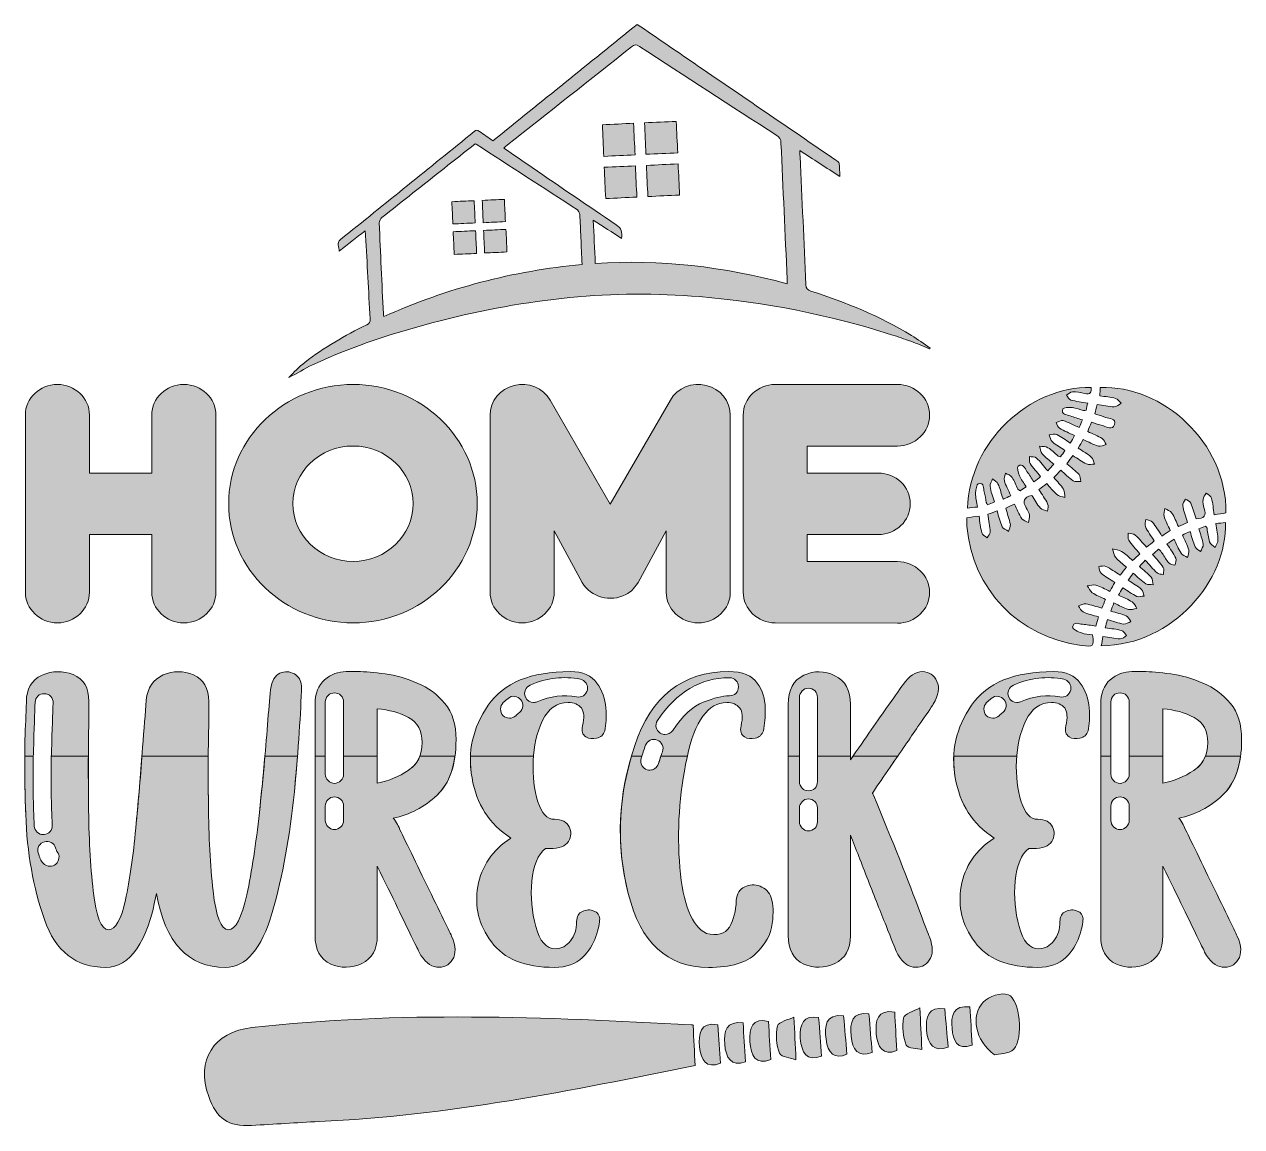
# Model space of a CAD drawing. Header units: inches. Extents: x 28 to 472, y -451 to -49.
import ezdxf

# ---------------------------------------------------------------- set-up
doc = ezdxf.new("R2010")
doc.units = ezdxf.units.IN
doc.header["$MEASUREMENT"] = 0
doc.layers.add('Layer 1', color=7, linetype='Continuous')

# ---------------------------------------------------------------- blocks, each defined once
blk = doc.blocks.new('block 3')
at = {"layer": 'Layer 1', "true_color": 0xca0c32}
h = blk.add_hatch(color=242, dxfattribs=at)
h.dxf.hatch_style = 2
edge = h.paths.add_edge_path()
edge.add_spline(control_points=[(381.73, -424.98), (374.57, -419.63), (373, -410.73), (377.63, -405.74), (379.58, -403.65), (384.31, -402.12), (386.81, -403.02), (390.93, -404.5), (392.35, -419.2), (388.74, -422.89), (386.95, -424.71), (383.19, -424.59), (381.73, -424.98)], knot_values=[0, 0, 0, 0, 1, 1, 1, 2, 2, 2, 3, 3, 3, 4, 4, 4, 4], degree=3, periodic=1)
h = blk.add_hatch(color=242, dxfattribs=at)
h.dxf.hatch_style = 2
edge = h.paths.add_edge_path()
edge.add_spline(control_points=[(354.5, -407.8), (354.78, -413.45), (354.98, -417.67), (355.25, -423.05), (353.73, -422.66), (350.09, -422.66), (349.58, -421.4), (348.37, -418.4), (347.98, -414.67), (348.6, -411.49), (348.89, -410), (352.27, -409.11), (354.5, -407.8)], knot_values=[0, 0, 0, 0, 1, 1, 1, 2, 2, 2, 3, 3, 3, 4, 4, 4, 4], degree=3, periodic=1)
h = blk.add_hatch(color=242, dxfattribs=at)
h.dxf.hatch_style = 2
edge = h.paths.add_edge_path()
edge.add_spline(control_points=[(363.59, -408.18), (364.02, -413.02), (364.41, -417.44), (364.82, -422.1), (359.61, -424.12), (357.44, -421.1), (356.98, -416.13), (356.52, -411.13), (357.69, -407.25), (363.59, -408.18)], knot_values=[0, 0, 0, 0, 1, 1, 1, 2, 2, 2, 3, 3, 3, 3], degree=3, periodic=1)
h = blk.add_hatch(color=242, dxfattribs=at)
h.dxf.hatch_style = 2
edge = h.paths.add_edge_path()
edge.add_spline(control_points=[(373.58, -421.4), (367.72, -423.61), (366.67, -419.45), (366.25, -415.34), (365.78, -410.71), (366.72, -406.68), (372.78, -407.49), (373.04, -412.01), (373.29, -416.38), (373.58, -421.4)], knot_values=[0, 0, 0, 0, 1, 1, 1, 2, 2, 2, 3, 3, 3, 3], degree=3, periodic=1)
at = {"layer": 'Layer 1', "true_color": 0x024d84}
h = blk.add_hatch(color=156, dxfattribs=at)
h.dxf.hatch_style = 2
edge = h.paths.add_edge_path()
edge.add_spline(control_points=[(271.84, -414.22), (272.1, -419.3), (272.34, -423.95), (272.59, -428.81), (227.76, -437.96), (182.17, -447.18), (135.5, -449.28), (127.29, -449.64), (119.1, -450.27), (110.89, -450.69), (102.39, -451.14), (98.17, -448.25), (95.27, -440.17), (90.48, -426.84), (97.09, -416.61), (110.96, -415.02), (164.38, -408.91), (217.84, -411.19), (271.31, -414), (271.76, -414.02), (272.2, -414.39), (271.84, -414.22)], knot_values=[0, 0, 0, 0, 1, 1, 1, 2, 2, 2, 3, 3, 3, 4, 4, 4, 5, 5, 5, 6, 6, 6, 7, 7, 7, 7], degree=3, periodic=1)
at = {"layer": 'Layer 1', "true_color": 0xca0c32}
h = blk.add_hatch(color=242, dxfattribs=at)
h.dxf.hatch_style = 2
edge = h.paths.add_edge_path()
edge.add_spline(control_points=[(290.96, -427.49), (285.62, -429.39), (283.78, -425.92), (283.36, -421.11), (282.93, -416.35), (284.02, -412.5), (290.06, -413.3), (290.35, -417.75), (290.63, -422.21), (290.96, -427.49)], knot_values=[0, 0, 0, 0, 1, 1, 1, 2, 2, 2, 3, 3, 3, 3], degree=3, periodic=1)
h = blk.add_hatch(color=242, dxfattribs=at)
h.dxf.hatch_style = 2
edge = h.paths.add_edge_path()
edge.add_spline(control_points=[(299.28, -412.77), (299.6, -417.49), (299.91, -421.94), (300.24, -426.65), (294.54, -429.01), (292.93, -425), (292.57, -420.19), (292.19, -415.19), (293.53, -411.23), (299.28, -412.77)], knot_values=[0, 0, 0, 0, 1, 1, 1, 2, 2, 2, 3, 3, 3, 3], degree=3, periodic=1)
h = blk.add_hatch(color=242, dxfattribs=at)
h.dxf.hatch_style = 2
edge = h.paths.add_edge_path()
edge.add_spline(control_points=[(308.61, -411.18), (308.88, -416.71), (309.09, -421.15), (309.36, -426.73), (307.48, -426.06), (303.92, -425.81), (303.37, -424.39), (302.19, -421.36), (301.86, -417.56), (302.62, -414.42), (302.99, -412.9), (306.62, -412.18), (308.61, -411.18)], knot_values=[0, 0, 0, 0, 1, 1, 1, 2, 2, 2, 3, 3, 3, 4, 4, 4, 4], degree=3, periodic=1)
h = blk.add_hatch(color=242, dxfattribs=at)
h.dxf.hatch_style = 2
edge = h.paths.add_edge_path()
edge.add_spline(control_points=[(317.62, -411.4), (318, -416.36), (318.35, -420.78), (318.71, -425.42), (313.3, -427.55), (311.31, -424.08), (310.94, -418.92), (310.58, -413.86), (312.08, -410.3), (317.62, -411.4)], knot_values=[0, 0, 0, 0, 1, 1, 1, 2, 2, 2, 3, 3, 3, 3], degree=3, periodic=1)
h = blk.add_hatch(color=242, dxfattribs=at)
h.dxf.hatch_style = 2
edge = h.paths.add_edge_path()
edge.add_spline(control_points=[(326.7, -410.72), (327.14, -415.67), (327.52, -419.94), (327.94, -424.73), (323.44, -426.78), (320.86, -424.31), (320.31, -419.28), (319.81, -414.62), (319.92, -409.89), (326.7, -410.72)], knot_values=[0, 0, 0, 0, 1, 1, 1, 2, 2, 2, 3, 3, 3, 3], degree=3, periodic=1)
h = blk.add_hatch(color=242, dxfattribs=at)
h.dxf.hatch_style = 2
edge = h.paths.add_edge_path()
edge.add_spline(control_points=[(335.94, -410.03), (336.36, -415.09), (336.73, -419.51), (337.11, -424.12), (332.09, -426), (329.89, -423.1), (329.43, -418.12), (328.98, -413.21), (329.81, -409.1), (335.94, -410.03)], knot_values=[0, 0, 0, 0, 1, 1, 1, 2, 2, 2, 3, 3, 3, 3], degree=3, periodic=1)
h = blk.add_hatch(color=242, dxfattribs=at)
h.dxf.hatch_style = 2
edge = h.paths.add_edge_path()
edge.add_spline(control_points=[(346.09, -423.39), (340.95, -425.47), (339.06, -422.07), (338.64, -417.36), (338.21, -412.58), (338.95, -408.28), (345.34, -409.37), (345.58, -413.81), (345.81, -418.15), (346.09, -423.39)], knot_values=[0, 0, 0, 0, 1, 1, 1, 2, 2, 2, 3, 3, 3, 3], degree=3, periodic=1)
h = blk.add_hatch(color=242, dxfattribs=at)
h.dxf.hatch_style = 2
edge = h.paths.add_edge_path()
edge.add_spline(control_points=[(280.91, -413.97), (281.22, -418.96), (281.5, -423.38), (281.79, -428.02), (276.71, -430.1), (274.65, -426.84), (274.21, -422.09), (273.78, -417.39), (274.25, -412.84), (280.91, -413.97)], knot_values=[0, 0, 0, 0, 1, 1, 1, 2, 2, 2, 3, 3, 3, 3], degree=3, periodic=1)
at = {"layer": 'Layer 1', "lineweight": 0}
for points, knots in [([(381.73, -424.98), (374.57, -419.63), (373, -410.73), (377.63, -405.74), (379.58, -403.65), (384.31, -402.12), (386.81, -403.02), (390.93, -404.5), (392.35, -419.2), (388.74, -422.89), (386.95, -424.71), (383.19, -424.59), (381.73, -424.98)], [0, 0, 0, 0, 1, 1, 1, 2, 2, 2, 3, 3, 3, 4, 4, 4, 4]), ([(354.5, -407.8), (354.78, -413.45), (354.98, -417.67), (355.25, -423.05), (353.73, -422.66), (350.09, -422.66), (349.58, -421.4), (348.37, -418.4), (347.98, -414.67), (348.6, -411.49), (348.89, -410), (352.27, -409.11), (354.5, -407.8)], [0, 0, 0, 0, 1, 1, 1, 2, 2, 2, 3, 3, 3, 4, 4, 4, 4]), ([(363.59, -408.18), (364.02, -413.02), (364.41, -417.44), (364.82, -422.1), (359.61, -424.12), (357.44, -421.1), (356.98, -416.13), (356.52, -411.13), (357.69, -407.25), (363.59, -408.18)], [0, 0, 0, 0, 1, 1, 1, 2, 2, 2, 3, 3, 3, 3]), ([(373.58, -421.4), (367.72, -423.61), (366.67, -419.45), (366.25, -415.34), (365.78, -410.71), (366.72, -406.68), (372.78, -407.49), (373.04, -412.01), (373.29, -416.38), (373.58, -421.4)], [0, 0, 0, 0, 1, 1, 1, 2, 2, 2, 3, 3, 3, 3]), ([(271.84, -414.22), (272.1, -419.3), (272.34, -423.95), (272.59, -428.81), (227.76, -437.96), (182.17, -447.18), (135.5, -449.28), (127.29, -449.64), (119.1, -450.27), (110.89, -450.69), (102.39, -451.14), (98.17, -448.25), (95.27, -440.17), (90.48, -426.84), (97.09, -416.61), (110.96, -415.02), (164.38, -408.91), (217.84, -411.19), (271.31, -414), (271.76, -414.02), (272.2, -414.39), (271.84, -414.22)], [0, 0, 0, 0, 1, 1, 1, 2, 2, 2, 3, 3, 3, 4, 4, 4, 5, 5, 5, 6, 6, 6, 7, 7, 7, 7]), ([(290.96, -427.49), (285.62, -429.39), (283.78, -425.92), (283.36, -421.11), (282.93, -416.35), (284.02, -412.5), (290.06, -413.3), (290.35, -417.75), (290.63, -422.21), (290.96, -427.49)], [0, 0, 0, 0, 1, 1, 1, 2, 2, 2, 3, 3, 3, 3]), ([(299.28, -412.77), (299.6, -417.49), (299.91, -421.94), (300.24, -426.65), (294.54, -429.01), (292.93, -425), (292.57, -420.19), (292.19, -415.19), (293.53, -411.23), (299.28, -412.77)], [0, 0, 0, 0, 1, 1, 1, 2, 2, 2, 3, 3, 3, 3]), ([(308.61, -411.18), (308.88, -416.71), (309.09, -421.15), (309.36, -426.73), (307.48, -426.06), (303.92, -425.81), (303.37, -424.39), (302.19, -421.36), (301.86, -417.56), (302.62, -414.42), (302.99, -412.9), (306.62, -412.18), (308.61, -411.18)], [0, 0, 0, 0, 1, 1, 1, 2, 2, 2, 3, 3, 3, 4, 4, 4, 4]), ([(317.62, -411.4), (318, -416.36), (318.35, -420.78), (318.71, -425.42), (313.3, -427.55), (311.31, -424.08), (310.94, -418.92), (310.58, -413.86), (312.08, -410.3), (317.62, -411.4)], [0, 0, 0, 0, 1, 1, 1, 2, 2, 2, 3, 3, 3, 3]), ([(326.7, -410.72), (327.14, -415.67), (327.52, -419.94), (327.94, -424.73), (323.44, -426.78), (320.86, -424.31), (320.31, -419.28), (319.81, -414.62), (319.92, -409.89), (326.7, -410.72)], [0, 0, 0, 0, 1, 1, 1, 2, 2, 2, 3, 3, 3, 3]), ([(335.94, -410.03), (336.36, -415.09), (336.73, -419.51), (337.11, -424.12), (332.09, -426), (329.89, -423.1), (329.43, -418.12), (328.98, -413.21), (329.81, -409.1), (335.94, -410.03)], [0, 0, 0, 0, 1, 1, 1, 2, 2, 2, 3, 3, 3, 3]), ([(346.09, -423.39), (340.95, -425.47), (339.06, -422.07), (338.64, -417.36), (338.21, -412.58), (338.95, -408.28), (345.34, -409.37), (345.58, -413.81), (345.81, -418.15), (346.09, -423.39)], [0, 0, 0, 0, 1, 1, 1, 2, 2, 2, 3, 3, 3, 3]), ([(280.91, -413.97), (281.22, -418.96), (281.5, -423.38), (281.79, -428.02), (276.71, -430.1), (274.65, -426.84), (274.21, -422.09), (273.78, -417.39), (274.25, -412.84), (280.91, -413.97)], [0, 0, 0, 0, 1, 1, 1, 2, 2, 2, 3, 3, 3, 3])]:
    blk.add_open_spline(points, degree=3, knots=knots, dxfattribs=at)
blk = doc.blocks.new('block 5')
at = {"layer": 'Layer 1', "true_color": 0xca0c32}
h = blk.add_hatch(color=242, dxfattribs=at)
h.dxf.hatch_style = 2
edge = h.paths.add_edge_path()
edge.add_spline(control_points=[(371.65, -229.15), (373.15, -228.95), (374.5, -228.77), (376.08, -228.57), (376.43, -230.78), (376.59, -232.77), (377.12, -234.67), (377.31, -235.38), (378.36, -235.86), (379.01, -236.45), (379.41, -235.74), (380.17, -235.03), (380.14, -234.35), (380.05, -232.26), (379.65, -230.19), (379.34, -227.85), (380.34, -227.49), (381.33, -227.15), (382.65, -226.68), (383.29, -228.74), (383.71, -230.69), (384.52, -232.45), (384.87, -233.2), (386.02, -233.57), (386.8, -234.12), (387.05, -233.25), (387.64, -232.33), (387.5, -231.55), (387.13, -229.61), (386.43, -227.74), (385.83, -225.71), (386.9, -225.2), (387.77, -224.77), (389.01, -224.18), (389.91, -226.03), (390.63, -227.87), (391.68, -229.49), (392.14, -230.2), (393.31, -230.44), (394.16, -230.89), (394.28, -230.01), (394.63, -229.1), (394.49, -228.26), (394.32, -227.31), (393.81, -226.38), (393.3, -225.53), (391.86, -223.16), (392.32, -221.64), (395.29, -221), (396.3, -222.51), (397.21, -224.2), (398.44, -225.61), (399.01, -226.25), (400.19, -226.36), (401.09, -226.72), (401.11, -225.82), (401.44, -224.76), (401.09, -224.05), (400.21, -222.28), (399.03, -220.66), (397.91, -218.89), (398.89, -218.11), (399.74, -217.44), (400.76, -216.63), (402.02, -218.05), (403.09, -219.52), (404.43, -220.67), (405.19, -221.32), (406.39, -221.44), (407.4, -221.8), (407.24, -220.77), (407.38, -219.55), (406.87, -218.74), (405.93, -217.24), (404.61, -215.98), (403.35, -214.5), (404.17, -213.61), (404.9, -212.83), (405.85, -211.8), (407.42, -213.16), (408.81, -214.58), (410.43, -215.66), (411.12, -216.13), (412.29, -215.87), (413.25, -215.94), (413.02, -215.07), (413.06, -213.97), (412.53, -213.39), (411.27, -212), (409.74, -210.85), (408.11, -209.43), (408.86, -208.41), (409.54, -207.49), (410.29, -206.46), (412.06, -207.58), (413.59, -208.73), (415.29, -209.54), (416.1, -209.92), (417.22, -209.61), (418.2, -209.62), (417.82, -208.73), (417.67, -207.58), (417.01, -207.01), (415.6, -205.79), (413.92, -204.87), (412.21, -203.73), (412.86, -202.66), (413.41, -201.76), (414.08, -200.64), (416.02, -201.51), (417.77, -202.48), (419.64, -203.05), (420.45, -203.29), (421.5, -202.71), (422.44, -202.5), (421.97, -201.74), (421.66, -200.7), (420.98, -200.28), (419.39, -199.29), (417.61, -198.6), (415.69, -197.68), (416.14, -196.56), (416.54, -195.58), (417.04, -194.33), (418.53, -194.79), (419.82, -195.32), (421.16, -195.55), (422.64, -195.8), (424.73, -197.63), (425.47, -195.11), (426.14, -192.84), (423.58, -193.11), (422.24, -192.57), (421.04, -192.09), (419.79, -191.74), (418.3, -191.25), (418.56, -190.15), (418.81, -189.14), (419.12, -187.87), (421.29, -188.2), (423.33, -188.67), (425.38, -188.73), (426.2, -188.76), (427.06, -187.87), (427.9, -187.4), (427.24, -186.79), (426.66, -185.85), (425.89, -185.64), (424.09, -185.14), (422.18, -184.99), (420.11, -184.66), (420.18, -183.56), (420.24, -182.62), (420.3, -181.69), (442.82, -180.74), (466.42, -201.59), (466.09, -227.41), (464.77, -227.61), (463.43, -227.82), (461.83, -228.07), (461.49, -225.87), (461.34, -223.88), (460.82, -221.99), (460.62, -221.27), (459.58, -220.77), (458.93, -220.17), (458.51, -220.94), (457.83, -221.68), (457.74, -222.49), (457.63, -223.55), (457.84, -224.71), (458.16, -225.74), (458.96, -228.27), (458.3, -229.63), (455.19, -229.49), (454.6, -227.69), (454.07, -225.68), (453.26, -223.79), (452.98, -223.15), (452.01, -222.8), (451.36, -222.31), (450.99, -223.12), (450.2, -224), (450.33, -224.71), (450.7, -226.74), (451.44, -228.71), (452.09, -230.86), (450.96, -231.37), (449.99, -231.8), (448.78, -232.35), (447.95, -230.59), (447.36, -228.89), (446.38, -227.43), (445.85, -226.64), (444.67, -226.27), (443.79, -225.72), (443.68, -226.68), (443.27, -227.73), (443.53, -228.58), (444.05, -230.28), (444.94, -231.88), (445.81, -233.82), (444.84, -234.45), (443.88, -235.07), (442.76, -235.8), (441.55, -233.99), (440.56, -232.26), (439.3, -230.75), (438.81, -230.15), (437.71, -230.07), (436.88, -229.75), (436.81, -230.64), (436.39, -231.7), (436.73, -232.39), (437.6, -234.16), (438.79, -235.76), (439.96, -237.6), (439.02, -238.38), (438.19, -239.06), (437.14, -239.91), (435.72, -238.32), (434.5, -236.75), (433.05, -235.44), (432.47, -234.92), (431.36, -234.99), (430.49, -234.79), (430.54, -235.67), (430.26, -236.75), (430.68, -237.37), (431.78, -239.01), (433.18, -240.45), (434.71, -242.27), (433.8, -243.1), (433, -243.83), (432.02, -244.72), (430.63, -243.53), (429.46, -242.29), (428.06, -241.42), (427.12, -240.85), (425.86, -240.81), (424.74, -240.53), (425.12, -241.59), (425.27, -242.85), (425.95, -243.67), (426.99, -244.95), (428.4, -245.94), (429.8, -247.18), (428.99, -248.22), (428.33, -249.05), (427.53, -250.08), (425.69, -248.92), (424.08, -247.73), (422.32, -246.86), (421.63, -246.52), (420.6, -246.88), (419.72, -246.92), (419.99, -247.76), (420.02, -248.9), (420.59, -249.39), (422.03, -250.6), (423.71, -251.51), (425.59, -252.74), (425.01, -253.79), (424.48, -254.78), (423.82, -255.99), (421.97, -255.14), (420.4, -254.22), (418.72, -253.72), (417.76, -253.43), (416.61, -253.83), (415.55, -253.91), (416.13, -254.78), (416.53, -255.93), (417.33, -256.47), (418.79, -257.44), (420.5, -258.06), (422.24, -258.9), (421.74, -260.03), (421.34, -260.92), (420.82, -262.09), (418.86, -261.55), (416.99, -260.88), (415.06, -260.57), (414.2, -260.43), (413.23, -261.02), (412.3, -261.28), (412.89, -262.04), (413.33, -263.13), (414.1, -263.49), (415.79, -264.27), (417.65, -264.68), (419.69, -265.31), (419.32, -266.52), (419.01, -267.51), (418.66, -268.67), (416.91, -268.41), (415.35, -268.09), (413.78, -267.97), (412.42, -267.86), (410.46, -266.82), (410.18, -269.09), (410.11, -269.66), (412.18, -270.7), (413.4, -271.15), (414.68, -271.62), (416.13, -271.64), (417.47, -271.86), (418.02, -276.11), (417.87, -276.26), (413.46, -275.7), (390.56, -272.79), (373.67, -255.24), (371.66, -232.27), (371.58, -231.29), (371.65, -230.3), (371.65, -229.15)], knot_values=[0, 0, 0, 0, 1, 1, 1, 2, 2, 2, 3, 3, 3, 4, 4, 4, 5, 5, 5, 6, 6, 6, 7, 7, 7, 8, 8, 8, 9, 9, 9, 10, 10, 10, 11, 11, 11, 12, 12, 12, 13, 13, 13, 14, 14, 14, 15, 15, 15, 16, 16, 16, 17, 17, 17, 18, 18, 18, 19, 19, 19, 20, 20, 20, 21, 21, 21, 22, 22, 22, 23, 23, 23, 24, 24, 24, 25, 25, 25, 26, 26, 26, 27, 27, 27, 28, 28, 28, 29, 29, 29, 30, 30, 30, 31, 31, 31, 32, 32, 32, 33, 33, 33, 34, 34, 34, 35, 35, 35, 36, 36, 36, 37, 37, 37, 38, 38, 38, 39, 39, 39, 40, 40, 40, 41, 41, 41, 42, 42, 42, 43, 43, 43, 44, 44, 44, 45, 45, 45, 46, 46, 46, 47, 47, 47, 48, 48, 48, 49, 49, 49, 50, 50, 50, 51, 51, 51, 52, 52, 52, 53, 53, 53, 54, 54, 54, 55, 55, 55, 56, 56, 56, 57, 57, 57, 58, 58, 58, 59, 59, 59, 60, 60, 60, 61, 61, 61, 62, 62, 62, 63, 63, 63, 64, 64, 64, 65, 65, 65, 66, 66, 66, 67, 67, 67, 68, 68, 68, 69, 69, 69, 70, 70, 70, 71, 71, 71, 72, 72, 72, 73, 73, 73, 74, 74, 74, 75, 75, 75, 76, 76, 76, 77, 77, 77, 78, 78, 78, 79, 79, 79, 80, 80, 80, 81, 81, 81, 82, 82, 82, 83, 83, 83, 84, 84, 84, 85, 85, 85, 86, 86, 86, 87, 87, 87, 88, 88, 88, 89, 89, 89, 90, 90, 90, 91, 91, 91, 92, 92, 92, 93, 93, 93, 94, 94, 94, 95, 95, 95, 96, 96, 96, 97, 97, 97, 98, 98, 98, 99, 99, 99, 100, 100, 100, 101, 101, 101, 102, 102, 102, 103, 103, 103, 104, 104, 104, 105, 105, 105, 105], degree=3, periodic=1)
at = {"layer": 'Layer 1', "lineweight": 0}
blk.add_open_spline([(371.65, -229.15), (373.15, -228.95), (374.5, -228.77), (376.08, -228.57), (376.43, -230.78), (376.59, -232.77), (377.12, -234.67), (377.31, -235.38), (378.36, -235.86), (379.01, -236.45), (379.41, -235.74), (380.17, -235.03), (380.14, -234.35), (380.05, -232.26), (379.65, -230.19), (379.34, -227.85), (380.34, -227.49), (381.33, -227.15), (382.65, -226.68), (383.29, -228.74), (383.71, -230.69), (384.52, -232.45), (384.87, -233.2), (386.02, -233.57), (386.8, -234.12), (387.05, -233.25), (387.64, -232.33), (387.5, -231.55), (387.13, -229.61), (386.43, -227.74), (385.83, -225.71), (386.9, -225.2), (387.77, -224.77), (389.01, -224.18), (389.91, -226.03), (390.63, -227.87), (391.68, -229.49), (392.14, -230.2), (393.31, -230.44), (394.16, -230.89), (394.28, -230.01), (394.63, -229.1), (394.49, -228.26), (394.32, -227.31), (393.81, -226.38), (393.3, -225.53), (391.86, -223.16), (392.32, -221.64), (395.29, -221), (396.3, -222.51), (397.21, -224.2), (398.44, -225.61), (399.01, -226.25), (400.19, -226.36), (401.09, -226.72), (401.11, -225.82), (401.44, -224.76), (401.09, -224.05), (400.21, -222.28), (399.03, -220.66), (397.91, -218.89), (398.89, -218.11), (399.74, -217.44), (400.76, -216.63), (402.02, -218.05), (403.09, -219.52), (404.43, -220.67), (405.19, -221.32), (406.39, -221.44), (407.4, -221.8), (407.24, -220.77), (407.38, -219.55), (406.87, -218.74), (405.93, -217.24), (404.61, -215.98), (403.35, -214.5), (404.17, -213.61), (404.9, -212.83), (405.85, -211.8), (407.42, -213.16), (408.81, -214.58), (410.43, -215.66), (411.12, -216.13), (412.29, -215.87), (413.25, -215.94), (413.02, -215.07), (413.06, -213.97), (412.53, -213.39), (411.27, -212), (409.74, -210.85), (408.11, -209.43), (408.86, -208.41), (409.54, -207.49), (410.29, -206.46), (412.06, -207.58), (413.59, -208.73), (415.29, -209.54), (416.1, -209.92), (417.22, -209.61), (418.2, -209.62), (417.82, -208.73), (417.67, -207.58), (417.01, -207.01), (415.6, -205.79), (413.92, -204.87), (412.21, -203.73), (412.86, -202.66), (413.41, -201.76), (414.08, -200.64), (416.02, -201.51), (417.77, -202.48), (419.64, -203.05), (420.45, -203.29), (421.5, -202.71), (422.44, -202.5), (421.97, -201.74), (421.66, -200.7), (420.98, -200.28), (419.39, -199.29), (417.61, -198.6), (415.69, -197.68), (416.14, -196.56), (416.54, -195.58), (417.04, -194.33), (418.53, -194.79), (419.82, -195.32), (421.16, -195.55), (422.64, -195.8), (424.73, -197.63), (425.47, -195.11), (426.14, -192.84), (423.58, -193.11), (422.24, -192.57), (421.04, -192.09), (419.79, -191.74), (418.3, -191.25), (418.56, -190.15), (418.81, -189.14), (419.12, -187.87), (421.29, -188.2), (423.33, -188.67), (425.38, -188.73), (426.2, -188.76), (427.06, -187.87), (427.9, -187.4), (427.24, -186.79), (426.66, -185.85), (425.89, -185.64), (424.09, -185.14), (422.18, -184.99), (420.11, -184.66), (420.18, -183.56), (420.24, -182.62), (420.3, -181.69), (442.82, -180.74), (466.42, -201.59), (466.09, -227.41), (464.77, -227.61), (463.43, -227.82), (461.83, -228.07), (461.49, -225.87), (461.34, -223.88), (460.82, -221.99), (460.62, -221.27), (459.58, -220.77), (458.93, -220.17), (458.51, -220.94), (457.83, -221.68), (457.74, -222.49), (457.63, -223.55), (457.84, -224.71), (458.16, -225.74), (458.96, -228.27), (458.3, -229.63), (455.19, -229.49), (454.6, -227.69), (454.07, -225.68), (453.26, -223.79), (452.98, -223.15), (452.01, -222.8), (451.36, -222.31), (450.99, -223.12), (450.2, -224), (450.33, -224.71), (450.7, -226.74), (451.44, -228.71), (452.09, -230.86), (450.96, -231.37), (449.99, -231.8), (448.78, -232.35), (447.95, -230.59), (447.36, -228.89), (446.38, -227.43), (445.85, -226.64), (444.67, -226.27), (443.79, -225.72), (443.68, -226.68), (443.27, -227.73), (443.53, -228.58), (444.05, -230.28), (444.94, -231.88), (445.81, -233.82), (444.84, -234.45), (443.88, -235.07), (442.76, -235.8), (441.55, -233.99), (440.56, -232.26), (439.3, -230.75), (438.81, -230.15), (437.71, -230.07), (436.88, -229.75), (436.81, -230.64), (436.39, -231.7), (436.73, -232.39), (437.6, -234.16), (438.79, -235.76), (439.96, -237.6), (439.02, -238.38), (438.19, -239.06), (437.14, -239.91), (435.72, -238.32), (434.5, -236.75), (433.05, -235.44), (432.47, -234.92), (431.36, -234.99), (430.49, -234.79), (430.54, -235.67), (430.26, -236.75), (430.68, -237.37), (431.78, -239.01), (433.18, -240.45), (434.71, -242.27), (433.8, -243.1), (433, -243.83), (432.02, -244.72), (430.63, -243.53), (429.46, -242.29), (428.06, -241.42), (427.12, -240.85), (425.86, -240.81), (424.74, -240.53), (425.12, -241.59), (425.27, -242.85), (425.95, -243.67), (426.99, -244.95), (428.4, -245.94), (429.8, -247.18), (428.99, -248.22), (428.33, -249.05), (427.53, -250.08), (425.69, -248.92), (424.08, -247.73), (422.32, -246.86), (421.63, -246.52), (420.6, -246.88), (419.72, -246.92), (419.99, -247.76), (420.02, -248.9), (420.59, -249.39), (422.03, -250.6), (423.71, -251.51), (425.59, -252.74), (425.01, -253.79), (424.48, -254.78), (423.82, -255.99), (421.97, -255.14), (420.4, -254.22), (418.72, -253.72), (417.76, -253.43), (416.61, -253.83), (415.55, -253.91), (416.13, -254.78), (416.53, -255.93), (417.33, -256.47), (418.79, -257.44), (420.5, -258.06), (422.24, -258.9), (421.74, -260.03), (421.34, -260.92), (420.82, -262.09), (418.86, -261.55), (416.99, -260.88), (415.06, -260.57), (414.2, -260.43), (413.23, -261.02), (412.3, -261.28), (412.89, -262.04), (413.33, -263.13), (414.1, -263.49), (415.79, -264.27), (417.65, -264.68), (419.69, -265.31), (419.32, -266.52), (419.01, -267.51), (418.66, -268.67), (416.91, -268.41), (415.35, -268.09), (413.78, -267.97), (412.42, -267.86), (410.46, -266.82), (410.18, -269.09), (410.11, -269.66), (412.18, -270.7), (413.4, -271.15), (414.68, -271.62), (416.13, -271.64), (417.47, -271.86), (418.02, -276.11), (417.87, -276.26), (413.46, -275.7), (390.56, -272.79), (373.67, -255.24), (371.66, -232.27), (371.58, -231.29), (371.65, -230.3), (371.65, -229.15)], degree=3, knots=[0, 0, 0, 0, 1, 1, 1, 2, 2, 2, 3, 3, 3, 4, 4, 4, 5, 5, 5, 6, 6, 6, 7, 7, 7, 8, 8, 8, 9, 9, 9, 10, 10, 10, 11, 11, 11, 12, 12, 12, 13, 13, 13, 14, 14, 14, 15, 15, 15, 16, 16, 16, 17, 17, 17, 18, 18, 18, 19, 19, 19, 20, 20, 20, 21, 21, 21, 22, 22, 22, 23, 23, 23, 24, 24, 24, 25, 25, 25, 26, 26, 26, 27, 27, 27, 28, 28, 28, 29, 29, 29, 30, 30, 30, 31, 31, 31, 32, 32, 32, 33, 33, 33, 34, 34, 34, 35, 35, 35, 36, 36, 36, 37, 37, 37, 38, 38, 38, 39, 39, 39, 40, 40, 40, 41, 41, 41, 42, 42, 42, 43, 43, 43, 44, 44, 44, 45, 45, 45, 46, 46, 46, 47, 47, 47, 48, 48, 48, 49, 49, 49, 50, 50, 50, 51, 51, 51, 52, 52, 52, 53, 53, 53, 54, 54, 54, 55, 55, 55, 56, 56, 56, 57, 57, 57, 58, 58, 58, 59, 59, 59, 60, 60, 60, 61, 61, 61, 62, 62, 62, 63, 63, 63, 64, 64, 64, 65, 65, 65, 66, 66, 66, 67, 67, 67, 68, 68, 68, 69, 69, 69, 70, 70, 70, 71, 71, 71, 72, 72, 72, 73, 73, 73, 74, 74, 74, 75, 75, 75, 76, 76, 76, 77, 77, 77, 78, 78, 78, 79, 79, 79, 80, 80, 80, 81, 81, 81, 82, 82, 82, 83, 83, 83, 84, 84, 84, 85, 85, 85, 86, 86, 86, 87, 87, 87, 88, 88, 88, 89, 89, 89, 90, 90, 90, 91, 91, 91, 92, 92, 92, 93, 93, 93, 94, 94, 94, 95, 95, 95, 96, 96, 96, 97, 97, 97, 98, 98, 98, 99, 99, 99, 100, 100, 100, 101, 101, 101, 102, 102, 102, 103, 103, 103, 104, 104, 104, 105, 105, 105, 105], dxfattribs=at)
blk = doc.blocks.new('block 6')
at = {"layer": 'Layer 1', "true_color": 0xca0c32}
h = blk.add_hatch(color=242, dxfattribs=at)
h.dxf.hatch_style = 2
edge = h.paths.add_edge_path()
edge.add_spline(control_points=[(420.67, -275.83), (420.87, -274.64), (421.03, -273.68), (421.23, -272.48), (423.46, -272.79), (425.51, -273.21), (427.57, -273.29), (428.33, -273.32), (429.12, -272.52), (429.9, -272.11), (429.29, -271.46), (428.78, -270.46), (428.04, -270.25), (426.23, -269.74), (424.32, -269.61), (422.12, -269.27), (422.36, -268.28), (422.58, -267.41), (422.86, -266.28), (425, -266.89), (426.88, -267.6), (428.81, -267.9), (429.64, -268.02), (430.59, -267.31), (431.48, -266.97), (430.92, -266.28), (430.49, -265.26), (429.76, -264.95), (428.04, -264.21), (426.18, -263.8), (424.14, -263.19), (424.52, -262.18), (424.82, -261.38), (425.26, -260.22), (427.14, -261.09), (428.78, -262.06), (430.54, -262.58), (431.44, -262.85), (432.57, -262.34), (433.6, -262.18), (433.06, -261.39), (432.68, -260.34), (431.93, -259.85), (430.44, -258.89), (428.75, -258.23), (426.95, -257.36), (427.46, -256.46), (427.87, -255.72), (428.45, -254.7), (430.28, -255.82), (431.89, -256.97), (433.65, -257.81), (434.36, -258.14), (435.4, -257.76), (436.28, -257.71), (435.98, -256.87), (435.91, -255.76), (435.32, -255.26), (433.89, -254.04), (432.23, -253.11), (430.49, -251.96), (431.09, -251.07), (431.57, -250.37), (432.25, -249.37), (433.9, -250.76), (435.32, -252.13), (436.93, -253.21), (437.6, -253.66), (438.68, -253.47), (439.57, -253.57), (439.35, -252.64), (439.41, -251.47), (438.85, -250.83), (437.63, -249.42), (436.09, -248.28), (434.54, -246.91), (435.29, -246.12), (435.88, -245.49), (436.71, -244.62), (438.19, -246.26), (439.48, -247.87), (440.98, -249.27), (441.48, -249.73), (442.5, -249.65), (443.28, -249.82), (443.29, -248.95), (443.65, -247.85), (443.25, -247.24), (442.17, -245.6), (440.77, -244.16), (439.38, -242.5), (440.13, -241.83), (440.77, -241.25), (441.56, -240.54), (442.08, -241.15), (442.56, -241.62), (442.94, -242.16), (443.73, -243.31), (444.35, -244.61), (445.28, -245.63), (445.76, -246.15), (446.75, -246.2), (447.52, -246.46), (447.64, -245.6), (448.13, -244.55), (447.81, -243.89), (446.96, -242.12), (445.75, -240.52), (444.59, -238.69), (445.46, -238.09), (446.17, -237.6), (447.18, -236.9), (448.06, -238.76), (448.72, -240.53), (449.72, -242.09), (450.19, -242.83), (451.31, -243.16), (452.13, -243.68), (452.3, -242.74), (452.82, -241.69), (452.57, -240.87), (452.02, -239.08), (451.09, -237.4), (450.21, -235.44), (451.12, -235.01), (451.97, -234.62), (453, -234.14), (453.66, -236.19), (454.11, -238.04), (454.87, -239.75), (455.19, -240.48), (456.17, -240.91), (456.85, -241.48), (457.19, -240.59), (457.91, -239.64), (457.78, -238.82), (457.5, -236.96), (456.79, -235.18), (456.2, -233.15), (457.05, -232.81), (457.83, -232.49), (458.67, -232.16), (458.92, -232.53), (459.16, -232.74), (459.2, -232.99), (459.52, -234.66), (459.62, -236.39), (460.16, -237.98), (460.43, -238.78), (461.45, -239.33), (462.13, -240), (462.51, -239.1), (463.22, -238.2), (463.19, -237.32), (463.13, -235.36), (462.7, -233.43), (462.39, -231.29), (463.75, -231.13), (464.81, -231.01), (465.88, -230.88), (466.65, -251.84), (447, -275.57), (420.67, -275.83)], knot_values=[0, 0, 0, 0, 1, 1, 1, 2, 2, 2, 3, 3, 3, 4, 4, 4, 5, 5, 5, 6, 6, 6, 7, 7, 7, 8, 8, 8, 9, 9, 9, 10, 10, 10, 11, 11, 11, 12, 12, 12, 13, 13, 13, 14, 14, 14, 15, 15, 15, 16, 16, 16, 17, 17, 17, 18, 18, 18, 19, 19, 19, 20, 20, 20, 21, 21, 21, 22, 22, 22, 23, 23, 23, 24, 24, 24, 25, 25, 25, 26, 26, 26, 27, 27, 27, 28, 28, 28, 29, 29, 29, 30, 30, 30, 31, 31, 31, 32, 32, 32, 33, 33, 33, 34, 34, 34, 35, 35, 35, 36, 36, 36, 37, 37, 37, 38, 38, 38, 39, 39, 39, 40, 40, 40, 41, 41, 41, 42, 42, 42, 43, 43, 43, 44, 44, 44, 45, 45, 45, 46, 46, 46, 47, 47, 47, 48, 48, 48, 49, 49, 49, 50, 50, 50, 51, 51, 51, 52, 52, 52, 53, 53, 53, 54, 54, 54, 54], degree=3, periodic=1)
at = {"layer": 'Layer 1', "lineweight": 0}
blk.add_open_spline([(420.67, -275.83), (420.87, -274.64), (421.03, -273.68), (421.23, -272.48), (423.46, -272.79), (425.51, -273.21), (427.57, -273.29), (428.33, -273.32), (429.12, -272.52), (429.9, -272.11), (429.29, -271.46), (428.78, -270.46), (428.04, -270.25), (426.23, -269.74), (424.32, -269.61), (422.12, -269.27), (422.36, -268.28), (422.58, -267.41), (422.86, -266.28), (425, -266.89), (426.88, -267.6), (428.81, -267.9), (429.64, -268.02), (430.59, -267.31), (431.48, -266.97), (430.92, -266.28), (430.49, -265.26), (429.76, -264.95), (428.04, -264.21), (426.18, -263.8), (424.14, -263.19), (424.52, -262.18), (424.82, -261.38), (425.26, -260.22), (427.14, -261.09), (428.78, -262.06), (430.54, -262.58), (431.44, -262.85), (432.57, -262.34), (433.6, -262.18), (433.06, -261.39), (432.68, -260.34), (431.93, -259.85), (430.44, -258.89), (428.75, -258.23), (426.95, -257.36), (427.46, -256.46), (427.87, -255.72), (428.45, -254.7), (430.28, -255.82), (431.89, -256.97), (433.65, -257.81), (434.36, -258.14), (435.4, -257.76), (436.28, -257.71), (435.98, -256.87), (435.91, -255.76), (435.32, -255.26), (433.89, -254.04), (432.23, -253.11), (430.49, -251.96), (431.09, -251.07), (431.57, -250.37), (432.25, -249.37), (433.9, -250.76), (435.32, -252.13), (436.93, -253.21), (437.6, -253.66), (438.68, -253.47), (439.57, -253.57), (439.35, -252.64), (439.41, -251.47), (438.85, -250.83), (437.63, -249.42), (436.09, -248.28), (434.54, -246.91), (435.29, -246.12), (435.88, -245.49), (436.71, -244.62), (438.19, -246.26), (439.48, -247.87), (440.98, -249.27), (441.48, -249.73), (442.5, -249.65), (443.28, -249.82), (443.29, -248.95), (443.65, -247.85), (443.25, -247.24), (442.17, -245.6), (440.77, -244.16), (439.38, -242.5), (440.13, -241.83), (440.77, -241.25), (441.56, -240.54), (442.08, -241.15), (442.56, -241.62), (442.94, -242.16), (443.73, -243.31), (444.35, -244.61), (445.28, -245.63), (445.76, -246.15), (446.75, -246.2), (447.52, -246.46), (447.64, -245.6), (448.13, -244.55), (447.81, -243.89), (446.96, -242.12), (445.75, -240.52), (444.59, -238.69), (445.46, -238.09), (446.17, -237.6), (447.18, -236.9), (448.06, -238.76), (448.72, -240.53), (449.72, -242.09), (450.19, -242.83), (451.31, -243.16), (452.13, -243.68), (452.3, -242.74), (452.82, -241.69), (452.57, -240.87), (452.02, -239.08), (451.09, -237.4), (450.21, -235.44), (451.12, -235.01), (451.97, -234.62), (453, -234.14), (453.66, -236.19), (454.11, -238.04), (454.87, -239.75), (455.19, -240.48), (456.17, -240.91), (456.85, -241.48), (457.19, -240.59), (457.91, -239.64), (457.78, -238.82), (457.5, -236.96), (456.79, -235.18), (456.2, -233.15), (457.05, -232.81), (457.83, -232.49), (458.67, -232.16), (458.92, -232.53), (459.16, -232.74), (459.2, -232.99), (459.52, -234.66), (459.62, -236.39), (460.16, -237.98), (460.43, -238.78), (461.45, -239.33), (462.13, -240), (462.51, -239.1), (463.22, -238.2), (463.19, -237.32), (463.13, -235.36), (462.7, -233.43), (462.39, -231.29), (463.75, -231.13), (464.81, -231.01), (465.88, -230.88), (466.65, -251.84), (447, -275.57), (420.67, -275.83)], degree=3, knots=[0, 0, 0, 0, 1, 1, 1, 2, 2, 2, 3, 3, 3, 4, 4, 4, 5, 5, 5, 6, 6, 6, 7, 7, 7, 8, 8, 8, 9, 9, 9, 10, 10, 10, 11, 11, 11, 12, 12, 12, 13, 13, 13, 14, 14, 14, 15, 15, 15, 16, 16, 16, 17, 17, 17, 18, 18, 18, 19, 19, 19, 20, 20, 20, 21, 21, 21, 22, 22, 22, 23, 23, 23, 24, 24, 24, 25, 25, 25, 26, 26, 26, 27, 27, 27, 28, 28, 28, 29, 29, 29, 30, 30, 30, 31, 31, 31, 32, 32, 32, 33, 33, 33, 34, 34, 34, 35, 35, 35, 36, 36, 36, 37, 37, 37, 38, 38, 38, 39, 39, 39, 40, 40, 40, 41, 41, 41, 42, 42, 42, 43, 43, 43, 44, 44, 44, 45, 45, 45, 46, 46, 46, 47, 47, 47, 48, 48, 48, 49, 49, 49, 50, 50, 50, 51, 51, 51, 52, 52, 52, 53, 53, 53, 54, 54, 54, 54], dxfattribs=at)
blk = doc.blocks.new('block 7')
at = {"layer": 'Layer 1', "true_color": 0xca0c32}
h = blk.add_hatch(color=242, dxfattribs=at)
h.dxf.hatch_style = 2
edge = h.paths.add_edge_path()
edge.add_spline(control_points=[(387.7, -221.13), (386.7, -221.59), (385.99, -221.92), (385.01, -222.38), (384.86, -222.09), (384.67, -221.85), (384.58, -221.58), (384.06, -219.96), (383.71, -218.28), (383, -216.75), (382.66, -216.01), (381.7, -215.55), (381.02, -214.97), (380.68, -215.88), (379.97, -216.85), (380.09, -217.69), (380.37, -219.54), (381.07, -221.33), (381.67, -223.38), (380.8, -223.75), (380.03, -224.08), (379.2, -224.43), (378.98, -224.05), (378.76, -223.83), (378.71, -223.58), (378.46, -222.31), (378.36, -220.99), (378, -219.75), (377.63, -218.48), (378.12, -216.23), (375.79, -216.76), (375.23, -216.89), (374.88, -218.97), (374.85, -220.16), (374.82, -221.73), (375.21, -223.3), (375.47, -225.23), (374.16, -225.39), (373.05, -225.53), (371.91, -225.67), (372.56, -201.53), (394.37, -181.28), (416.95, -181.62), (417.09, -183.32), (416.69, -184.34), (414.62, -183.82), (413.17, -183.46), (411.65, -183.16), (410.18, -183.2), (409.42, -183.22), (408.68, -184.04), (407.92, -184.5), (408.47, -185.1), (408.92, -186.05), (409.59, -186.23), (411.5, -186.75), (413.5, -186.97), (415.71, -187.35), (415.51, -188.25), (415.34, -189.06), (415.17, -189.89), (414.76, -189.96), (414.45, -190.1), (414.2, -190.04), (412.84, -189.7), (411.52, -189.11), (410.15, -188.98), (408.94, -188.87), (406.78, -188.94), (406.61, -189.44), (405.9, -191.65), (408.1, -191.51), (409.36, -192.01), (410.74, -192.56), (412.18, -192.94), (413.8, -193.46), (413.37, -194.46), (413.04, -195.25), (412.59, -196.28), (410.53, -195.35), (408.68, -194.37), (406.71, -193.73), (406.03, -193.51), (405.07, -194.17), (404.24, -194.42), (404.62, -195.13), (404.82, -196.14), (405.42, -196.5), (407.1, -197.51), (408.94, -198.25), (410.93, -199.2), (410.36, -200.19), (409.94, -200.92), (409.35, -201.93), (407.6, -200.8), (406.09, -199.64), (404.41, -198.85), (403.65, -198.49), (402.55, -198.86), (401.6, -198.89), (401.99, -199.78), (402.16, -200.92), (402.82, -201.49), (404.16, -202.65), (405.76, -203.5), (407.42, -204.58), (406.81, -205.47), (406.33, -206.18), (405.82, -206.93), (405.43, -206.82), (405.11, -206.81), (404.91, -206.65), (403.68, -205.63), (402.58, -204.41), (401.22, -203.6), (400.4, -203.1), (399.2, -203.23), (398.17, -203.08), (398.48, -204.02), (398.54, -205.17), (399.13, -205.84), (400.31, -207.18), (401.78, -208.25), (403.33, -209.6), (402.59, -210.42), (401.97, -211.11), (401.15, -212.01), (399.68, -210.33), (398.48, -208.73), (397.02, -207.4), (396.46, -206.89), (395.33, -206.99), (394.45, -206.81), (394.51, -207.69), (394.26, -208.77), (394.68, -209.4), (395.77, -211.03), (397.16, -212.46), (398.55, -214.11), (397.72, -214.78), (397.05, -215.32), (396.09, -216.09), (395.19, -214.72), (394.45, -213.44), (393.56, -212.28), (392.73, -211.2), (392.22, -209.07), (390.31, -210.35), (389.87, -210.64), (390.38, -212.76), (390.84, -213.87), (391.4, -215.23), (392.37, -216.41), (393.28, -217.85), (392.47, -218.41), (391.77, -218.88), (391.08, -219.35), (390.7, -219.07), (390.36, -218.96), (390.25, -218.73), (389.54, -217.3), (389.03, -215.74), (388.15, -214.43), (387.66, -213.7), (386.57, -213.36), (385.75, -212.84), (385.58, -213.78), (385.07, -214.82), (385.32, -215.63), (385.86, -217.43), (386.79, -219.1), (387.7, -221.13)], knot_values=[0, 0, 0, 0, 1, 1, 1, 2, 2, 2, 3, 3, 3, 4, 4, 4, 5, 5, 5, 6, 6, 6, 7, 7, 7, 8, 8, 8, 9, 9, 9, 10, 10, 10, 11, 11, 11, 12, 12, 12, 13, 13, 13, 14, 14, 14, 15, 15, 15, 16, 16, 16, 17, 17, 17, 18, 18, 18, 19, 19, 19, 20, 20, 20, 21, 21, 21, 22, 22, 22, 23, 23, 23, 24, 24, 24, 25, 25, 25, 26, 26, 26, 27, 27, 27, 28, 28, 28, 29, 29, 29, 30, 30, 30, 31, 31, 31, 32, 32, 32, 33, 33, 33, 34, 34, 34, 35, 35, 35, 36, 36, 36, 37, 37, 37, 38, 38, 38, 39, 39, 39, 40, 40, 40, 41, 41, 41, 42, 42, 42, 43, 43, 43, 44, 44, 44, 45, 45, 45, 46, 46, 46, 47, 47, 47, 48, 48, 48, 49, 49, 49, 50, 50, 50, 51, 51, 51, 52, 52, 52, 53, 53, 53, 54, 54, 54, 55, 55, 55, 56, 56, 56, 57, 57, 57, 57], degree=3, periodic=1)
at = {"layer": 'Layer 1', "lineweight": 0}
blk.add_open_spline([(387.7, -221.13), (386.7, -221.59), (385.99, -221.92), (385.01, -222.38), (384.86, -222.09), (384.67, -221.85), (384.58, -221.58), (384.06, -219.96), (383.71, -218.28), (383, -216.75), (382.66, -216.01), (381.7, -215.55), (381.02, -214.97), (380.68, -215.88), (379.97, -216.85), (380.09, -217.69), (380.37, -219.54), (381.07, -221.33), (381.67, -223.38), (380.8, -223.75), (380.03, -224.08), (379.2, -224.43), (378.98, -224.05), (378.76, -223.83), (378.71, -223.58), (378.46, -222.31), (378.36, -220.99), (378, -219.75), (377.63, -218.48), (378.12, -216.23), (375.79, -216.76), (375.23, -216.89), (374.88, -218.97), (374.85, -220.16), (374.82, -221.73), (375.21, -223.3), (375.47, -225.23), (374.16, -225.39), (373.05, -225.53), (371.91, -225.67), (372.56, -201.53), (394.37, -181.28), (416.95, -181.62), (417.09, -183.32), (416.69, -184.34), (414.62, -183.82), (413.17, -183.46), (411.65, -183.16), (410.18, -183.2), (409.42, -183.22), (408.68, -184.04), (407.92, -184.5), (408.47, -185.1), (408.92, -186.05), (409.59, -186.23), (411.5, -186.75), (413.5, -186.97), (415.71, -187.35), (415.51, -188.25), (415.34, -189.06), (415.17, -189.89), (414.76, -189.96), (414.45, -190.1), (414.2, -190.04), (412.84, -189.7), (411.52, -189.11), (410.15, -188.98), (408.94, -188.87), (406.78, -188.94), (406.61, -189.44), (405.9, -191.65), (408.1, -191.51), (409.36, -192.01), (410.74, -192.56), (412.18, -192.94), (413.8, -193.46), (413.37, -194.46), (413.04, -195.25), (412.59, -196.28), (410.53, -195.35), (408.68, -194.37), (406.71, -193.73), (406.03, -193.51), (405.07, -194.17), (404.24, -194.42), (404.62, -195.13), (404.82, -196.14), (405.42, -196.5), (407.1, -197.51), (408.94, -198.25), (410.93, -199.2), (410.36, -200.19), (409.94, -200.92), (409.35, -201.93), (407.6, -200.8), (406.09, -199.64), (404.41, -198.85), (403.65, -198.49), (402.55, -198.86), (401.6, -198.89), (401.99, -199.78), (402.16, -200.92), (402.82, -201.49), (404.16, -202.65), (405.76, -203.5), (407.42, -204.58), (406.81, -205.47), (406.33, -206.18), (405.82, -206.93), (405.43, -206.82), (405.11, -206.81), (404.91, -206.65), (403.68, -205.63), (402.58, -204.41), (401.22, -203.6), (400.4, -203.1), (399.2, -203.23), (398.17, -203.08), (398.48, -204.02), (398.54, -205.17), (399.13, -205.84), (400.31, -207.18), (401.78, -208.25), (403.33, -209.6), (402.59, -210.42), (401.97, -211.11), (401.15, -212.01), (399.68, -210.33), (398.48, -208.73), (397.02, -207.4), (396.46, -206.89), (395.33, -206.99), (394.45, -206.81), (394.51, -207.69), (394.26, -208.77), (394.68, -209.4), (395.77, -211.03), (397.16, -212.46), (398.55, -214.11), (397.72, -214.78), (397.05, -215.32), (396.09, -216.09), (395.19, -214.72), (394.45, -213.44), (393.56, -212.28), (392.73, -211.2), (392.22, -209.07), (390.31, -210.35), (389.87, -210.64), (390.38, -212.76), (390.84, -213.87), (391.4, -215.23), (392.37, -216.41), (393.28, -217.85), (392.47, -218.41), (391.77, -218.88), (391.08, -219.35), (390.7, -219.07), (390.36, -218.96), (390.25, -218.73), (389.54, -217.3), (389.03, -215.74), (388.15, -214.43), (387.66, -213.7), (386.57, -213.36), (385.75, -212.84), (385.58, -213.78), (385.07, -214.82), (385.32, -215.63), (385.86, -217.43), (386.79, -219.1), (387.7, -221.13)], degree=3, knots=[0, 0, 0, 0, 1, 1, 1, 2, 2, 2, 3, 3, 3, 4, 4, 4, 5, 5, 5, 6, 6, 6, 7, 7, 7, 8, 8, 8, 9, 9, 9, 10, 10, 10, 11, 11, 11, 12, 12, 12, 13, 13, 13, 14, 14, 14, 15, 15, 15, 16, 16, 16, 17, 17, 17, 18, 18, 18, 19, 19, 19, 20, 20, 20, 21, 21, 21, 22, 22, 22, 23, 23, 23, 24, 24, 24, 25, 25, 25, 26, 26, 26, 27, 27, 27, 28, 28, 28, 29, 29, 29, 30, 30, 30, 31, 31, 31, 32, 32, 32, 33, 33, 33, 34, 34, 34, 35, 35, 35, 36, 36, 36, 37, 37, 37, 38, 38, 38, 39, 39, 39, 40, 40, 40, 41, 41, 41, 42, 42, 42, 43, 43, 43, 44, 44, 44, 45, 45, 45, 46, 46, 46, 47, 47, 47, 48, 48, 48, 49, 49, 49, 50, 50, 50, 51, 51, 51, 52, 52, 52, 53, 53, 53, 54, 54, 54, 55, 55, 55, 56, 56, 56, 57, 57, 57, 57], dxfattribs=at)
blk = doc.blocks.new('block 4')
at = {"layer": 'Layer 1'}
for name in ['block 5', 'block 7', 'block 6']:
    blk.add_blockref(name, (0, 0), dxfattribs=at)
blk = doc.blocks.new('block 8')
at = {"layer": 'Layer 1', "true_color": 0xca0c32}
h = blk.add_hatch(color=242, dxfattribs=at)
h.dxf.hatch_style = 2
edge = h.paths.add_edge_path()
edge.add_spline(control_points=[(121.16, -285.85), (123.02, -284.98), (124.75, -285.11), (126.49, -286.1), (128.1, -286.97), (128.96, -288.45), (129.09, -290.43), (128.84, -300.21), (127.97, -313.09), (126.49, -329.06), (124.88, -345.04), (122.28, -359.65), (118.44, -373.02), (114.48, -386.39), (108.91, -393.08), (101.35, -393.08), (87.73, -393.08), (79.31, -384.04), (76.22, -366.09), (72.87, -384.04), (66.68, -393.08), (57.64, -393.08), (46.87, -393.08), (39.44, -387.26), (35.36, -375.62), (31.27, -363.98), (29.04, -351.23), (28.55, -337.24), (28.05, -323.25), (28.05, -311.85), (28.55, -303.06), (28.67, -300.09), (28.79, -297.86), (28.79, -296.25), (28.79, -291.55), (30.65, -288.33), (34.49, -286.59), (38.33, -284.86), (42.04, -284.86), (45.88, -286.35), (49.72, -287.96), (51.58, -291.18), (51.58, -296.13), (51.58, -297.99), (51.58, -300.59), (51.58, -303.93), (51.33, -312.1), (51.33, -322.01), (51.45, -333.65), (51.58, -345.29), (52.07, -355.81), (53.19, -365.22), (54.18, -374.63), (56.03, -379.34), (58.76, -379.34), (61.23, -379.34), (63.34, -375.62), (64.95, -368.44), (66.44, -361.13), (67.8, -352.47), (68.66, -342.31), (69.65, -332.16), (70.52, -322.38), (71.14, -312.85), (71.63, -306.16), (72.13, -300.46), (72.5, -295.76), (72.5, -295.76), (72.5, -295.76), (72.5, -295.63), (73, -291.05), (75.1, -288.08), (78.69, -286.47), (82.41, -284.86), (86, -284.86), (89.71, -286.47), (93.43, -288.08), (95.29, -291.3), (95.29, -296.13), (95.29, -297.99), (95.29, -300.59), (95.29, -303.93), (95.04, -312.1), (95.04, -322.01), (95.16, -333.65), (95.29, -345.29), (95.78, -355.81), (96.89, -365.22), (97.89, -374.63), (99.74, -379.34), (102.47, -379.34), (105.07, -379.34), (107.29, -375), (109.15, -366.58), (111.01, -358.04), (112.5, -348.01), (113.73, -336.62), (114.97, -325.1), (115.96, -314.45), (116.71, -304.67), (117.08, -299.6), (117.45, -295.39), (117.82, -291.8), (118.31, -288.58), (119.43, -286.59), (121.16, -285.85)], knot_values=[0, 0, 0, 0, 1, 1, 1, 2, 2, 2, 3, 3, 3, 4, 4, 4, 5, 5, 5, 6, 6, 6, 7, 7, 7, 8, 8, 8, 9, 9, 9, 10, 10, 10, 11, 11, 11, 12, 12, 12, 13, 13, 13, 14, 14, 14, 15, 15, 15, 16, 16, 16, 17, 17, 17, 18, 18, 18, 19, 19, 19, 20, 20, 20, 21, 21, 21, 22, 22, 22, 23, 23, 23, 24, 24, 24, 25, 25, 25, 26, 26, 26, 27, 27, 27, 28, 28, 28, 29, 29, 29, 30, 30, 30, 31, 31, 31, 32, 32, 32, 33, 33, 33, 34, 34, 34, 35, 35, 35, 35], degree=3, periodic=1)
edge = h.paths.add_edge_path()
edge.add_spline(control_points=[(35.23, -344.67), (36.1, -344.54), (36.84, -344.17), (37.46, -343.55), (38.08, -342.81), (38.33, -342.07), (38.2, -341.08), (37.83, -333.77), (37.71, -325.85), (37.83, -317.3), (38.08, -308.76), (38.33, -302.44), (38.45, -298.36), (38.45, -298.36), (38.57, -296.62), (38.57, -296.62), (38.57, -295.76), (38.33, -295.01), (37.71, -294.27), (37.09, -293.65), (36.35, -293.28), (35.36, -293.28), (34.49, -293.28), (33.62, -293.53), (33, -294.15), (32.38, -294.77), (32.01, -295.51), (32.01, -296.38), (32.01, -296.38), (31.89, -297.99), (31.89, -297.99), (31.76, -302.2), (31.52, -308.51), (31.27, -317.3), (31.15, -325.97), (31.27, -334.02), (31.64, -341.57), (31.76, -342.44), (32.14, -343.18), (32.76, -343.8), (33.38, -344.42), (34.12, -344.67), (34.98, -344.67), (35.11, -344.67), (35.11, -344.67), (35.23, -344.67)], knot_values=[0, 0, 0, 0, 1, 1, 1, 2, 2, 2, 3, 3, 3, 4, 4, 4, 5, 5, 5, 6, 6, 6, 7, 7, 7, 8, 8, 8, 9, 9, 9, 10, 10, 10, 11, 11, 11, 12, 12, 12, 13, 13, 13, 14, 14, 14, 15, 15, 15, 15], degree=3, periodic=1)
edge = h.paths.add_edge_path()
edge.add_spline(control_points=[(39.57, -355.44), (40.18, -354.82), (40.56, -354.08), (40.68, -353.21), (40.8, -352.34), (40.56, -351.6), (39.94, -350.86), (39.94, -350.86), (39.94, -350.73), (39.81, -350.49), (39.69, -350.36), (39.57, -349.99), (39.44, -349.5), (39.19, -348.63), (38.7, -348.01), (37.83, -347.51), (37.09, -347.14), (36.22, -347.02), (35.36, -347.27), (34.49, -347.51), (33.87, -348.01), (33.38, -348.75), (33, -349.62), (32.88, -350.36), (33.13, -351.35), (33.5, -352.96), (34.12, -354.2), (34.86, -355.07), (35.6, -355.81), (36.47, -356.18), (37.46, -356.18), (38.2, -356.18), (38.82, -355.93), (39.57, -355.44)], knot_values=[0, 0, 0, 0, 1, 1, 1, 2, 2, 2, 3, 3, 3, 4, 4, 4, 5, 5, 5, 6, 6, 6, 7, 7, 7, 8, 8, 8, 9, 9, 9, 10, 10, 10, 11, 11, 11, 11], degree=3, periodic=1)
h = blk.add_hatch(color=242, dxfattribs=at)
h.dxf.hatch_style = 2
edge = h.paths.add_edge_path()
edge.add_spline(control_points=[(178.49, -330.3), (173.79, -334.64), (168.47, -337.49), (162.52, -338.72), (163.14, -339.34), (163.64, -340.09), (164.13, -340.95), (164.63, -342.19), (165.86, -344.67), (167.72, -348.51), (169.58, -352.34), (171.68, -356.68), (173.91, -361.38), (176.27, -366.09), (178.37, -370.42), (180.23, -374.26), (182.08, -378.1), (183.32, -380.57), (183.82, -381.69), (185.43, -385.28), (185.43, -388.13), (184.19, -390.23), (182.83, -392.34), (180.85, -393.2), (178.37, -392.96), (176.02, -392.71), (173.79, -390.85), (171.93, -387.51), (171.44, -386.27), (170.45, -384.41), (169.08, -381.69), (166.61, -376.36), (162.4, -367.82), (156.7, -356.18), (156.7, -367.82), (156.7, -376.24), (156.7, -381.44), (156.7, -386.52), (154.84, -389.86), (151.13, -391.6), (147.29, -393.45), (143.45, -393.45), (139.74, -391.84), (135.9, -390.11), (134.04, -386.64), (134.04, -381.44), (134.04, -377.73), (134.04, -370.42), (134.04, -359.4), (134.04, -348.38), (134.04, -336.99), (134.04, -325.23), (134.04, -313.46), (134.04, -304.18), (134.04, -297.24), (134.04, -293.16), (135.16, -290.19), (137.51, -288.2), (139.86, -286.22), (142.46, -285.23), (145.43, -285.23), (145.43, -285.23), (146.8, -285.23), (149.52, -285.23), (152.24, -285.23), (155.59, -285.48), (159.55, -286.1), (163.39, -286.59), (167.35, -287.71), (171.31, -289.44), (175.28, -291.05), (178.62, -293.53), (181.34, -296.87), (184.07, -300.09), (185.43, -304.55), (185.43, -310), (185.43, -319.28), (183.08, -325.97), (178.49, -330.3)], knot_values=[0, 0, 0, 0, 1, 1, 1, 2, 2, 2, 3, 3, 3, 4, 4, 4, 5, 5, 5, 6, 6, 6, 7, 7, 7, 8, 8, 8, 9, 9, 9, 10, 10, 10, 11, 11, 11, 12, 12, 12, 13, 13, 13, 14, 14, 14, 15, 15, 15, 16, 16, 16, 17, 17, 17, 18, 18, 18, 19, 19, 19, 20, 20, 20, 21, 21, 21, 22, 22, 22, 23, 23, 23, 24, 24, 24, 25, 25, 25, 26, 26, 26, 26], degree=3, periodic=1)
edge = h.paths.add_edge_path()
edge.add_spline(control_points=[(143.45, -324.98), (144.07, -324.36), (144.44, -323.62), (144.44, -322.63), (144.44, -322.63), (144.44, -296.25), (144.44, -296.25), (144.44, -295.39), (144.07, -294.64), (143.45, -293.9), (142.83, -293.28), (141.97, -293.03), (141.1, -293.03), (140.23, -293.03), (139.37, -293.28), (138.75, -293.9), (138.13, -294.64), (137.76, -295.39), (137.76, -296.25), (137.76, -296.25), (137.76, -322.63), (137.76, -322.63), (137.76, -323.62), (138.13, -324.36), (138.75, -324.98), (139.37, -325.6), (140.23, -325.97), (141.1, -325.97), (141.97, -325.97), (142.83, -325.6), (143.45, -324.98)], knot_values=[0, 0, 0, 0, 1, 1, 1, 2, 2, 2, 3, 3, 3, 4, 4, 4, 5, 5, 5, 6, 6, 6, 7, 7, 7, 8, 8, 8, 9, 9, 9, 10, 10, 10, 10], degree=3, periodic=1)
edge = h.paths.add_edge_path()
edge.add_spline(control_points=[(143.45, -341.82), (144.07, -341.2), (144.44, -340.46), (144.44, -339.47), (144.44, -339.47), (144.44, -334.27), (144.44, -334.27), (144.44, -333.28), (144.07, -332.53), (143.45, -331.91), (142.83, -331.29), (141.97, -330.92), (141.1, -330.92), (140.23, -330.92), (139.37, -331.29), (138.75, -331.91), (138.13, -332.53), (137.76, -333.28), (137.76, -334.27), (137.76, -334.27), (137.76, -339.47), (137.76, -339.47), (137.76, -340.46), (138.13, -341.2), (138.75, -341.82), (139.37, -342.44), (140.23, -342.81), (141.1, -342.81), (141.97, -342.81), (142.83, -342.44), (143.45, -341.82)], knot_values=[0, 0, 0, 0, 1, 1, 1, 2, 2, 2, 3, 3, 3, 4, 4, 4, 5, 5, 5, 6, 6, 6, 7, 7, 7, 8, 8, 8, 9, 9, 9, 10, 10, 10, 10], degree=3, periodic=1)
edge = h.paths.add_edge_path()
edge.add_spline(control_points=[(167.97, -321.26), (171.44, -319.04), (173.05, -315.69), (173.05, -311.11), (173.05, -306.78), (171.44, -303.68), (168.09, -301.95), (164.75, -300.21), (161.04, -299.1), (156.7, -298.85), (156.7, -303.81), (156.7, -312.85), (156.7, -325.85), (160.91, -325.1), (164.63, -323.49), (167.97, -321.26)], knot_values=[0, 0, 0, 0, 1, 1, 1, 2, 2, 2, 3, 3, 3, 4, 4, 4, 5, 5, 5, 5], degree=3, periodic=1)
h = blk.add_hatch(color=242, dxfattribs=at)
h.dxf.hatch_style = 2
edge = h.paths.add_edge_path()
edge.add_spline(control_points=[(236.81, -289.44), (238.67, -292.17), (239.79, -295.14), (240.03, -298.48), (240.28, -301.83), (240.16, -304.55), (239.66, -306.78), (239.17, -308.26), (238.18, -309.25), (236.69, -309.5), (235.21, -309.87), (233.97, -309.75), (232.73, -309.01), (231.49, -308.26), (231.12, -306.9), (231.49, -305.04), (232.23, -301.95), (232.11, -299.84), (231.12, -298.48), (230, -297.24), (228.4, -296.5), (226.29, -296.5), (222.2, -296.5), (218.98, -298.73), (217, -303.06), (214.9, -307.4), (213.78, -312.35), (213.54, -317.8), (213.29, -323.37), (213.91, -328.32), (215.27, -332.66), (216.63, -336.99), (218.61, -339.09), (221.34, -339.09), (224.06, -339.09), (225.79, -340.09), (226.66, -341.82), (227.53, -343.55), (227.53, -345.41), (226.41, -347.14), (225.3, -348.88), (223.07, -349.74), (219.6, -349.74), (219.23, -349.74), (218.86, -349.74), (218.49, -349.74), (218.37, -349.74), (218.12, -349.74), (217.99, -349.74), (215.27, -351.85), (213.66, -355.81), (213.04, -361.63), (212.55, -367.33), (213.04, -372.9), (214.53, -378.22), (215.89, -383.55), (218.37, -386.27), (221.71, -386.27), (223.94, -386.27), (225.67, -385.28), (227.16, -383.42), (228.64, -381.56), (229.39, -379.21), (229.39, -376.36), (229.39, -374.51), (230.13, -373.27), (231.49, -372.65), (232.85, -372.03), (234.34, -371.91), (235.7, -372.53), (237.06, -373.02), (237.8, -374.01), (237.8, -375.37), (237.8, -376.86), (237.31, -379.09), (236.44, -381.81), (235.45, -384.66), (233.84, -387.26), (231.49, -389.49), (229.14, -391.84), (225.67, -393.08), (221.34, -393.08), (210.57, -393.08), (202.89, -389.98), (198.31, -383.79), (193.72, -377.6), (192.12, -370.92), (193.35, -363.61), (194.72, -356.18), (198.68, -350.36), (205.36, -345.9), (197.56, -340.83), (192.86, -333.52), (191.25, -323.99), (189.52, -314.58), (191.5, -305.66), (197.19, -297.49), (202.76, -289.32), (212.79, -285.23), (227.03, -285.23), (231.61, -285.23), (234.83, -286.59), (236.81, -289.44)], knot_values=[0, 0, 0, 0, 1, 1, 1, 2, 2, 2, 3, 3, 3, 4, 4, 4, 5, 5, 5, 6, 6, 6, 7, 7, 7, 8, 8, 8, 9, 9, 9, 10, 10, 10, 11, 11, 11, 12, 12, 12, 13, 13, 13, 14, 14, 14, 15, 15, 15, 16, 16, 16, 17, 17, 17, 18, 18, 18, 19, 19, 19, 20, 20, 20, 21, 21, 21, 22, 22, 22, 23, 23, 23, 24, 24, 24, 25, 25, 25, 26, 26, 26, 27, 27, 27, 28, 28, 28, 29, 29, 29, 30, 30, 30, 31, 31, 31, 32, 32, 32, 33, 33, 33, 34, 34, 34, 34], degree=3, periodic=1)
edge = h.paths.add_edge_path()
edge.add_spline(control_points=[(207.22, -301.33), (207.59, -300.96), (208.09, -300.46), (208.58, -300.09), (209.33, -299.47), (209.7, -298.73), (209.82, -297.86), (209.82, -297), (209.57, -296.25), (209.08, -295.51), (208.46, -294.77), (207.72, -294.4), (206.85, -294.27), (205.98, -294.15), (205.12, -294.4), (204.37, -295.01), (203.75, -295.51), (203.26, -296), (202.64, -296.5), (202.02, -297.24), (201.65, -297.99), (201.65, -298.85), (201.65, -299.72), (201.9, -300.59), (202.52, -301.21), (203.26, -301.95), (204, -302.2), (204.87, -302.2), (205.74, -302.2), (206.48, -301.95), (207.22, -301.33)], knot_values=[0, 0, 0, 0, 1, 1, 1, 2, 2, 2, 3, 3, 3, 4, 4, 4, 5, 5, 5, 6, 6, 6, 7, 7, 7, 8, 8, 8, 9, 9, 9, 10, 10, 10, 10], degree=3, periodic=1)
edge = h.paths.add_edge_path()
edge.add_spline(control_points=[(215.02, -296.25), (219.97, -294.15), (224.68, -293.53), (229.39, -294.4), (230.25, -294.64), (231.12, -294.4), (231.86, -294.02), (232.6, -293.53), (233.1, -292.79), (233.35, -291.92), (233.47, -290.93), (233.35, -290.19), (232.85, -289.44), (232.36, -288.7), (231.61, -288.2), (230.75, -287.96), (224.68, -286.84), (218.61, -287.46), (212.42, -290.19), (211.55, -290.56), (210.94, -291.18), (210.69, -291.92), (210.32, -292.79), (210.32, -293.65), (210.69, -294.52), (211.43, -295.76), (212.42, -296.5), (213.66, -296.5), (214.16, -296.5), (214.53, -296.38), (215.02, -296.25)], knot_values=[0, 0, 0, 0, 1, 1, 1, 2, 2, 2, 3, 3, 3, 4, 4, 4, 5, 5, 5, 6, 6, 6, 7, 7, 7, 8, 8, 8, 9, 9, 9, 10, 10, 10, 10], degree=3, periodic=1)
h = blk.add_hatch(color=242, dxfattribs=at)
h.dxf.hatch_style = 2
edge = h.paths.add_edge_path()
edge.add_spline(control_points=[(290.68, -363.73), (292.41, -362.87), (294.27, -362.74), (296.25, -363.49), (298.23, -364.23), (299.59, -365.59), (300.33, -367.7), (301.08, -370.05), (301.2, -373.15), (300.71, -377.11), (300.21, -381.07), (298.23, -384.66), (294.76, -388), (291.42, -391.35), (285.6, -393.08), (277.43, -393.08), (262.44, -393.08), (252.66, -384.04), (248.21, -366.09), (243.62, -348.13), (244.49, -330.18), (250.56, -312.23), (256.63, -294.27), (268.02, -285.23), (284.73, -285.23), (289.93, -285.23), (293.4, -286.59), (295.26, -289.44), (297.11, -292.17), (298.11, -295.14), (298.11, -298.48), (298.23, -301.83), (297.98, -304.55), (297.49, -306.78), (296.99, -308.26), (296, -309.25), (294.51, -309.5), (293.03, -309.87), (291.67, -309.75), (290.55, -309.01), (289.31, -308.26), (288.94, -306.9), (289.31, -305.04), (290.06, -301.95), (289.93, -299.84), (288.82, -298.48), (287.83, -297.24), (286.22, -296.5), (284.11, -296.5), (277.3, -296.5), (272.47, -303.19), (269.63, -316.56), (266.78, -329.93), (265.91, -343.3), (267.03, -356.68), (268.14, -370.05), (271.36, -378.1), (276.68, -380.7), (280.65, -381.69), (283.49, -380.95), (285.1, -378.35), (286.59, -375.87), (287.46, -372.65), (287.58, -368.69), (287.83, -366.21), (288.82, -364.48), (290.68, -363.73)], knot_values=[0, 0, 0, 0, 1, 1, 1, 2, 2, 2, 3, 3, 3, 4, 4, 4, 5, 5, 5, 6, 6, 6, 7, 7, 7, 8, 8, 8, 9, 9, 9, 10, 10, 10, 11, 11, 11, 12, 12, 12, 13, 13, 13, 14, 14, 14, 15, 15, 15, 16, 16, 16, 17, 17, 17, 18, 18, 18, 19, 19, 19, 20, 20, 20, 21, 21, 21, 22, 22, 22, 22], degree=3, periodic=1)
edge = h.paths.add_edge_path()
edge.add_spline(control_points=[(259.22, -318.79), (259.72, -317.3), (260.09, -315.82), (260.71, -314.45), (260.96, -313.59), (260.96, -312.72), (260.59, -311.98), (260.22, -311.11), (259.6, -310.49), (258.73, -310.24), (257.86, -309.87), (257, -309.87), (256.25, -310.24), (255.39, -310.62), (254.89, -311.23), (254.52, -312.1), (253.9, -313.59), (253.41, -315.2), (252.91, -316.93), (252.66, -317.8), (252.79, -318.66), (253.16, -319.41), (253.65, -320.15), (254.27, -320.77), (255.14, -321.02), (255.51, -321.14), (255.76, -321.14), (256.13, -321.14), (257.49, -321.14), (258.61, -320.4), (259.22, -318.79)], knot_values=[0, 0, 0, 0, 1, 1, 1, 2, 2, 2, 3, 3, 3, 4, 4, 4, 5, 5, 5, 6, 6, 6, 7, 7, 7, 8, 8, 8, 9, 9, 9, 10, 10, 10, 10], degree=3, periodic=1)
edge = h.paths.add_edge_path()
edge.add_spline(control_points=[(264.43, -306.65), (268.02, -301.33), (271.73, -297.86), (275.57, -296.38), (279.53, -294.89), (282.63, -294.02), (284.98, -294.02), (284.98, -294.02), (284.98, -294.02), (285.1, -294.02), (285.97, -294.02), (286.84, -293.78), (287.46, -293.16), (288.07, -292.54), (288.32, -291.67), (288.45, -290.81), (288.32, -289.81), (288.07, -289.07), (287.46, -288.45), (286.84, -287.83), (286.09, -287.46), (285.1, -287.46), (285.1, -287.46), (285.1, -287.46), (284.98, -287.46), (274.58, -287.46), (265.91, -292.66), (258.85, -303.06), (258.36, -303.93), (258.24, -304.8), (258.36, -305.66), (258.61, -306.41), (259.1, -307.15), (259.84, -307.64), (260.46, -308.02), (261.08, -308.14), (261.58, -308.14), (262.69, -308.14), (263.68, -307.64), (264.43, -306.65)], knot_values=[0, 0, 0, 0, 1, 1, 1, 2, 2, 2, 3, 3, 3, 4, 4, 4, 5, 5, 5, 6, 6, 6, 7, 7, 7, 8, 8, 8, 9, 9, 9, 10, 10, 10, 11, 11, 11, 12, 12, 12, 13, 13, 13, 13], degree=3, periodic=1)
h = blk.add_hatch(color=242, dxfattribs=at)
h.dxf.hatch_style = 2
edge = h.paths.add_edge_path()
edge.add_spline(control_points=[(355.44, -285.23), (357.91, -285.36), (359.77, -286.47), (360.76, -288.82), (361.87, -291.05), (361.38, -293.78), (359.4, -297.12), (358.78, -298.23), (356.8, -300.96), (353.83, -305.29), (350.85, -309.63), (347.51, -314.58), (343.67, -320.03), (341.44, -323.37), (339.21, -326.47), (337.23, -329.56), (337.23, -329.56), (337.23, -329.68), (337.36, -329.81), (337.48, -329.93), (337.48, -330.18), (337.6, -330.3), (344.66, -347.27), (350.36, -361.63), (354.69, -373.39), (356.43, -377.85), (357.54, -380.7), (358.04, -381.94), (359.4, -385.65), (359.4, -388.5), (357.91, -390.48), (356.55, -392.46), (354.57, -393.33), (352.09, -392.96), (349.62, -392.58), (347.51, -390.6), (345.9, -387.14), (345.4, -385.9), (344.17, -382.8), (342.19, -377.85), (340.21, -373.02), (338.1, -367.45), (335.62, -361.26), (333.27, -355.19), (331.17, -349.74), (329.19, -344.91), (329.19, -353.09), (329.19, -360.51), (329.19, -367.2), (329.19, -373.76), (329.19, -378.59), (329.19, -381.44), (329.19, -386.52), (327.33, -389.86), (323.49, -391.6), (319.78, -393.45), (315.94, -393.45), (312.22, -391.84), (308.38, -390.11), (306.53, -386.64), (306.53, -381.44), (306.53, -377.73), (306.53, -370.42), (306.53, -359.4), (306.53, -348.38), (306.53, -336.99), (306.53, -325.23), (306.53, -313.46), (306.53, -304.18), (306.53, -297.24), (306.53, -291.92), (308.38, -288.33), (312.22, -286.59), (315.94, -284.86), (319.78, -284.86), (323.49, -286.72), (327.33, -288.45), (329.19, -292.04), (329.19, -297.24), (329.19, -300.46), (329.19, -307.15), (329.19, -317.43), (334.76, -309.38), (339.34, -302.81), (343.05, -297.49), (345.9, -293.65), (347.64, -291.05), (348.38, -289.94), (350.61, -286.72), (352.96, -285.23), (355.44, -285.23)], knot_values=[0, 0, 0, 0, 1, 1, 1, 2, 2, 2, 3, 3, 3, 4, 4, 4, 5, 5, 5, 6, 6, 6, 7, 7, 7, 8, 8, 8, 9, 9, 9, 10, 10, 10, 11, 11, 11, 12, 12, 12, 13, 13, 13, 14, 14, 14, 15, 15, 15, 16, 16, 16, 17, 17, 17, 18, 18, 18, 19, 19, 19, 20, 20, 20, 21, 21, 21, 22, 22, 22, 23, 23, 23, 24, 24, 24, 25, 25, 25, 26, 26, 26, 27, 27, 27, 28, 28, 28, 29, 29, 29, 30, 30, 30, 30], degree=3, periodic=1)
edge = h.paths.add_edge_path()
edge.add_spline(control_points=[(316.31, -327.7), (316.93, -327.08), (317.18, -326.34), (317.18, -325.35), (317.18, -325.35), (317.18, -294.64), (317.18, -294.64), (317.18, -293.78), (316.93, -292.91), (316.31, -292.29), (315.56, -291.67), (314.82, -291.3), (313.96, -291.3), (312.97, -291.3), (312.22, -291.67), (311.6, -292.29), (310.98, -292.91), (310.61, -293.78), (310.61, -294.64), (310.61, -294.64), (310.61, -325.35), (310.61, -325.35), (310.61, -326.34), (310.98, -327.08), (311.6, -327.7), (312.22, -328.45), (312.97, -328.69), (313.96, -328.69), (314.82, -328.69), (315.56, -328.45), (316.31, -327.7)], knot_values=[0, 0, 0, 0, 1, 1, 1, 2, 2, 2, 3, 3, 3, 4, 4, 4, 5, 5, 5, 6, 6, 6, 7, 7, 7, 8, 8, 8, 9, 9, 9, 10, 10, 10, 10], degree=3, periodic=1)
edge = h.paths.add_edge_path()
edge.add_spline(control_points=[(316.31, -342.31), (316.93, -341.7), (317.18, -340.95), (317.18, -339.96), (317.18, -339.96), (317.18, -334.88), (317.18, -334.88), (317.18, -334.02), (316.93, -333.28), (316.31, -332.66), (315.56, -331.91), (314.82, -331.66), (313.96, -331.66), (312.97, -331.66), (312.22, -331.91), (311.6, -332.66), (310.98, -333.28), (310.61, -334.02), (310.61, -334.88), (310.61, -334.88), (310.61, -339.96), (310.61, -339.96), (310.61, -340.95), (310.98, -341.7), (311.6, -342.31), (312.22, -342.93), (312.97, -343.3), (313.96, -343.3), (314.82, -343.3), (315.56, -342.93), (316.31, -342.31)], knot_values=[0, 0, 0, 0, 1, 1, 1, 2, 2, 2, 3, 3, 3, 4, 4, 4, 5, 5, 5, 6, 6, 6, 7, 7, 7, 8, 8, 8, 9, 9, 9, 10, 10, 10, 10], degree=3, periodic=1)
h = blk.add_hatch(color=242, dxfattribs=at)
h.dxf.hatch_style = 2
edge = h.paths.add_edge_path()
edge.add_spline(control_points=[(413.01, -289.44), (414.87, -292.17), (415.98, -295.14), (416.23, -298.48), (416.48, -301.83), (416.35, -304.55), (415.86, -306.78), (415.36, -308.26), (414.37, -309.25), (412.89, -309.5), (411.4, -309.87), (410.16, -309.75), (408.92, -309.01), (407.69, -308.26), (407.32, -306.9), (407.69, -305.04), (408.43, -301.95), (408.31, -299.84), (407.32, -298.48), (406.2, -297.24), (404.59, -296.5), (402.49, -296.5), (398.4, -296.5), (395.18, -298.73), (393.2, -303.06), (391.1, -307.4), (389.98, -312.35), (389.73, -317.8), (389.48, -323.37), (390.1, -328.32), (391.47, -332.66), (392.83, -336.99), (394.81, -339.09), (397.53, -339.09), (400.26, -339.09), (401.99, -340.09), (402.86, -341.82), (403.72, -343.55), (403.72, -345.41), (402.61, -347.14), (401.5, -348.88), (399.27, -349.74), (395.8, -349.74), (395.43, -349.74), (395.06, -349.74), (394.69, -349.74), (394.56, -349.74), (394.31, -349.74), (394.19, -349.74), (391.47, -351.85), (389.86, -355.81), (389.24, -361.63), (388.74, -367.33), (389.24, -372.9), (390.72, -378.22), (392.09, -383.55), (394.56, -386.27), (397.91, -386.27), (400.14, -386.27), (401.87, -385.28), (403.35, -383.42), (404.84, -381.56), (405.58, -379.21), (405.58, -376.36), (405.58, -374.51), (406.33, -373.27), (407.69, -372.65), (409.05, -372.03), (410.53, -371.91), (411.9, -372.53), (413.26, -373.02), (414, -374.01), (414, -375.37), (414, -376.86), (413.51, -379.09), (412.64, -381.81), (411.65, -384.66), (410.04, -387.26), (407.69, -389.49), (405.33, -391.84), (401.87, -393.08), (397.53, -393.08), (386.76, -393.08), (379.09, -389.98), (374.5, -383.79), (369.92, -377.6), (368.31, -370.92), (369.55, -363.61), (370.91, -356.18), (374.87, -350.36), (381.56, -345.9), (373.76, -340.83), (369.06, -333.52), (367.44, -323.99), (365.71, -314.58), (367.69, -305.66), (373.39, -297.49), (378.96, -289.32), (388.99, -285.23), (403.23, -285.23), (407.81, -285.23), (411.03, -286.59), (413.01, -289.44)], knot_values=[0, 0, 0, 0, 1, 1, 1, 2, 2, 2, 3, 3, 3, 4, 4, 4, 5, 5, 5, 6, 6, 6, 7, 7, 7, 8, 8, 8, 9, 9, 9, 10, 10, 10, 11, 11, 11, 12, 12, 12, 13, 13, 13, 14, 14, 14, 15, 15, 15, 16, 16, 16, 17, 17, 17, 18, 18, 18, 19, 19, 19, 20, 20, 20, 21, 21, 21, 22, 22, 22, 23, 23, 23, 24, 24, 24, 25, 25, 25, 26, 26, 26, 27, 27, 27, 28, 28, 28, 29, 29, 29, 30, 30, 30, 31, 31, 31, 32, 32, 32, 33, 33, 33, 34, 34, 34, 34], degree=3, periodic=1)
edge = h.paths.add_edge_path()
edge.add_spline(control_points=[(383.42, -301.33), (383.79, -300.96), (384.29, -300.46), (384.78, -300.09), (385.52, -299.47), (385.9, -298.73), (386.02, -297.86), (386.02, -297), (385.77, -296.25), (385.28, -295.51), (384.66, -294.77), (383.91, -294.4), (383.05, -294.27), (382.18, -294.15), (381.31, -294.4), (380.57, -295.01), (379.95, -295.51), (379.46, -296), (378.84, -296.5), (378.22, -297.24), (377.85, -297.99), (377.85, -298.85), (377.85, -299.72), (378.1, -300.59), (378.71, -301.21), (379.46, -301.95), (380.2, -302.2), (381.06, -302.2), (381.93, -302.2), (382.68, -301.95), (383.42, -301.33)], knot_values=[0, 0, 0, 0, 1, 1, 1, 2, 2, 2, 3, 3, 3, 4, 4, 4, 5, 5, 5, 6, 6, 6, 7, 7, 7, 8, 8, 8, 9, 9, 9, 10, 10, 10, 10], degree=3, periodic=1)
edge = h.paths.add_edge_path()
edge.add_spline(control_points=[(391.22, -296.25), (396.17, -294.15), (400.88, -293.53), (405.58, -294.4), (406.45, -294.64), (407.32, -294.4), (408.06, -294.02), (408.8, -293.53), (409.3, -292.79), (409.54, -291.92), (409.67, -290.93), (409.54, -290.19), (409.05, -289.44), (408.55, -288.7), (407.81, -288.2), (406.95, -287.96), (400.88, -286.84), (394.81, -287.46), (388.62, -290.19), (387.75, -290.56), (387.13, -291.18), (386.89, -291.92), (386.51, -292.79), (386.51, -293.65), (386.89, -294.52), (387.63, -295.76), (388.62, -296.5), (389.86, -296.5), (390.35, -296.5), (390.72, -296.38), (391.22, -296.25)], knot_values=[0, 0, 0, 0, 1, 1, 1, 2, 2, 2, 3, 3, 3, 4, 4, 4, 5, 5, 5, 6, 6, 6, 7, 7, 7, 8, 8, 8, 9, 9, 9, 10, 10, 10, 10], degree=3, periodic=1)
h = blk.add_hatch(color=242, dxfattribs=at)
h.dxf.hatch_style = 2
edge = h.paths.add_edge_path()
edge.add_spline(control_points=[(464.89, -330.3), (460.19, -334.64), (454.86, -337.49), (448.92, -338.72), (449.54, -339.34), (450.03, -340.09), (450.53, -340.95), (451.02, -342.19), (452.26, -344.67), (454.12, -348.51), (455.98, -352.34), (458.08, -356.68), (460.31, -361.38), (462.66, -366.09), (464.77, -370.42), (466.62, -374.26), (468.48, -378.1), (469.72, -380.57), (470.22, -381.69), (471.83, -385.28), (471.83, -388.13), (470.59, -390.23), (469.22, -392.34), (467.24, -393.2), (464.77, -392.96), (462.41, -392.71), (460.19, -390.85), (458.33, -387.51), (457.84, -386.27), (456.84, -384.41), (455.48, -381.69), (453, -376.36), (448.8, -367.82), (443.1, -356.18), (443.1, -367.82), (443.1, -376.24), (443.1, -381.44), (443.1, -386.52), (441.24, -389.86), (437.53, -391.6), (433.69, -393.45), (429.85, -393.45), (426.14, -391.84), (422.3, -390.11), (420.44, -386.64), (420.44, -381.44), (420.44, -377.73), (420.44, -370.42), (420.44, -359.4), (420.44, -348.38), (420.44, -336.99), (420.44, -325.23), (420.44, -313.46), (420.44, -304.18), (420.44, -297.24), (420.44, -293.16), (421.56, -290.19), (423.91, -288.2), (426.26, -286.22), (428.86, -285.23), (431.83, -285.23), (431.83, -285.23), (433.19, -285.23), (435.92, -285.23), (438.64, -285.23), (441.99, -285.48), (445.95, -286.1), (449.79, -286.59), (453.75, -287.71), (457.71, -289.44), (461.67, -291.05), (465.02, -293.53), (467.74, -296.87), (470.46, -300.09), (471.83, -304.55), (471.83, -310), (471.83, -319.28), (469.47, -325.97), (464.89, -330.3)], knot_values=[0, 0, 0, 0, 1, 1, 1, 2, 2, 2, 3, 3, 3, 4, 4, 4, 5, 5, 5, 6, 6, 6, 7, 7, 7, 8, 8, 8, 9, 9, 9, 10, 10, 10, 11, 11, 11, 12, 12, 12, 13, 13, 13, 14, 14, 14, 15, 15, 15, 16, 16, 16, 17, 17, 17, 18, 18, 18, 19, 19, 19, 20, 20, 20, 21, 21, 21, 22, 22, 22, 23, 23, 23, 24, 24, 24, 25, 25, 25, 26, 26, 26, 26], degree=3, periodic=1)
edge = h.paths.add_edge_path()
edge.add_spline(control_points=[(429.85, -324.98), (430.47, -324.36), (430.84, -323.62), (430.84, -322.63), (430.84, -322.63), (430.84, -296.25), (430.84, -296.25), (430.84, -295.39), (430.47, -294.64), (429.85, -293.9), (429.23, -293.28), (428.37, -293.03), (427.5, -293.03), (426.63, -293.03), (425.76, -293.28), (425.14, -293.9), (424.53, -294.64), (424.15, -295.39), (424.15, -296.25), (424.15, -296.25), (424.15, -322.63), (424.15, -322.63), (424.15, -323.62), (424.53, -324.36), (425.14, -324.98), (425.76, -325.6), (426.63, -325.97), (427.5, -325.97), (428.37, -325.97), (429.23, -325.6), (429.85, -324.98)], knot_values=[0, 0, 0, 0, 1, 1, 1, 2, 2, 2, 3, 3, 3, 4, 4, 4, 5, 5, 5, 6, 6, 6, 7, 7, 7, 8, 8, 8, 9, 9, 9, 10, 10, 10, 10], degree=3, periodic=1)
edge = h.paths.add_edge_path()
edge.add_spline(control_points=[(429.85, -341.82), (430.47, -341.2), (430.84, -340.46), (430.84, -339.47), (430.84, -339.47), (430.84, -334.27), (430.84, -334.27), (430.84, -333.28), (430.47, -332.53), (429.85, -331.91), (429.23, -331.29), (428.37, -330.92), (427.5, -330.92), (426.63, -330.92), (425.76, -331.29), (425.14, -331.91), (424.53, -332.53), (424.15, -333.28), (424.15, -334.27), (424.15, -334.27), (424.15, -339.47), (424.15, -339.47), (424.15, -340.46), (424.53, -341.2), (425.14, -341.82), (425.76, -342.44), (426.63, -342.81), (427.5, -342.81), (428.37, -342.81), (429.23, -342.44), (429.85, -341.82)], knot_values=[0, 0, 0, 0, 1, 1, 1, 2, 2, 2, 3, 3, 3, 4, 4, 4, 5, 5, 5, 6, 6, 6, 7, 7, 7, 8, 8, 8, 9, 9, 9, 10, 10, 10, 10], degree=3, periodic=1)
edge = h.paths.add_edge_path()
edge.add_spline(control_points=[(454.37, -321.26), (457.84, -319.04), (459.44, -315.69), (459.44, -311.11), (459.44, -306.78), (457.84, -303.68), (454.49, -301.95), (451.15, -300.21), (447.43, -299.1), (443.1, -298.85), (443.1, -303.81), (443.1, -312.85), (443.1, -325.85), (447.31, -325.1), (451.02, -323.49), (454.37, -321.26)], knot_values=[0, 0, 0, 0, 1, 1, 1, 2, 2, 2, 3, 3, 3, 4, 4, 4, 5, 5, 5, 5], degree=3, periodic=1)
at = {"layer": 'Layer 1', "lineweight": 0}
for points, knots in [([(121.16, -285.85), (123.02, -284.98), (124.75, -285.11), (126.49, -286.1), (128.1, -286.97), (128.96, -288.45), (129.09, -290.43), (128.84, -300.21), (127.97, -313.09), (126.49, -329.06), (124.88, -345.04), (122.28, -359.65), (118.44, -373.02), (114.48, -386.39), (108.91, -393.08), (101.35, -393.08), (87.73, -393.08), (79.31, -384.04), (76.22, -366.09), (72.87, -384.04), (66.68, -393.08), (57.64, -393.08), (46.87, -393.08), (39.44, -387.26), (35.36, -375.62), (31.27, -363.98), (29.04, -351.23), (28.55, -337.24), (28.05, -323.25), (28.05, -311.85), (28.55, -303.06), (28.67, -300.09), (28.79, -297.86), (28.79, -296.25), (28.79, -291.55), (30.65, -288.33), (34.49, -286.59), (38.33, -284.86), (42.04, -284.86), (45.88, -286.35), (49.72, -287.96), (51.58, -291.18), (51.58, -296.13), (51.58, -297.99), (51.58, -300.59), (51.58, -303.93), (51.33, -312.1), (51.33, -322.01), (51.45, -333.65), (51.58, -345.29), (52.07, -355.81), (53.19, -365.22), (54.18, -374.63), (56.03, -379.34), (58.76, -379.34), (61.23, -379.34), (63.34, -375.62), (64.95, -368.44), (66.44, -361.13), (67.8, -352.47), (68.66, -342.31), (69.65, -332.16), (70.52, -322.38), (71.14, -312.85), (71.63, -306.16), (72.13, -300.46), (72.5, -295.76), (72.5, -295.76), (72.5, -295.76), (72.5, -295.63), (73, -291.05), (75.1, -288.08), (78.69, -286.47), (82.41, -284.86), (86, -284.86), (89.71, -286.47), (93.43, -288.08), (95.29, -291.3), (95.29, -296.13), (95.29, -297.99), (95.29, -300.59), (95.29, -303.93), (95.04, -312.1), (95.04, -322.01), (95.16, -333.65), (95.29, -345.29), (95.78, -355.81), (96.89, -365.22), (97.89, -374.63), (99.74, -379.34), (102.47, -379.34), (105.07, -379.34), (107.29, -375), (109.15, -366.58), (111.01, -358.04), (112.5, -348.01), (113.73, -336.62), (114.97, -325.1), (115.96, -314.45), (116.71, -304.67), (117.08, -299.6), (117.45, -295.39), (117.82, -291.8), (118.31, -288.58), (119.43, -286.59), (121.16, -285.85)], [0, 0, 0, 0, 1, 1, 1, 2, 2, 2, 3, 3, 3, 4, 4, 4, 5, 5, 5, 6, 6, 6, 7, 7, 7, 8, 8, 8, 9, 9, 9, 10, 10, 10, 11, 11, 11, 12, 12, 12, 13, 13, 13, 14, 14, 14, 15, 15, 15, 16, 16, 16, 17, 17, 17, 18, 18, 18, 19, 19, 19, 20, 20, 20, 21, 21, 21, 22, 22, 22, 23, 23, 23, 24, 24, 24, 25, 25, 25, 26, 26, 26, 27, 27, 27, 28, 28, 28, 29, 29, 29, 30, 30, 30, 31, 31, 31, 32, 32, 32, 33, 33, 33, 34, 34, 34, 35, 35, 35, 35]), ([(178.49, -330.3), (173.79, -334.64), (168.47, -337.49), (162.52, -338.72), (163.14, -339.34), (163.64, -340.09), (164.13, -340.95), (164.63, -342.19), (165.86, -344.67), (167.72, -348.51), (169.58, -352.34), (171.68, -356.68), (173.91, -361.38), (176.27, -366.09), (178.37, -370.42), (180.23, -374.26), (182.08, -378.1), (183.32, -380.57), (183.82, -381.69), (185.43, -385.28), (185.43, -388.13), (184.19, -390.23), (182.83, -392.34), (180.85, -393.2), (178.37, -392.96), (176.02, -392.71), (173.79, -390.85), (171.93, -387.51), (171.44, -386.27), (170.45, -384.41), (169.08, -381.69), (166.61, -376.36), (162.4, -367.82), (156.7, -356.18), (156.7, -367.82), (156.7, -376.24), (156.7, -381.44), (156.7, -386.52), (154.84, -389.86), (151.13, -391.6), (147.29, -393.45), (143.45, -393.45), (139.74, -391.84), (135.9, -390.11), (134.04, -386.64), (134.04, -381.44), (134.04, -377.73), (134.04, -370.42), (134.04, -359.4), (134.04, -348.38), (134.04, -336.99), (134.04, -325.23), (134.04, -313.46), (134.04, -304.18), (134.04, -297.24), (134.04, -293.16), (135.16, -290.19), (137.51, -288.2), (139.86, -286.22), (142.46, -285.23), (145.43, -285.23), (145.43, -285.23), (146.8, -285.23), (149.52, -285.23), (152.24, -285.23), (155.59, -285.48), (159.55, -286.1), (163.39, -286.59), (167.35, -287.71), (171.31, -289.44), (175.28, -291.05), (178.62, -293.53), (181.34, -296.87), (184.07, -300.09), (185.43, -304.55), (185.43, -310), (185.43, -319.28), (183.08, -325.97), (178.49, -330.3)], [0, 0, 0, 0, 1, 1, 1, 2, 2, 2, 3, 3, 3, 4, 4, 4, 5, 5, 5, 6, 6, 6, 7, 7, 7, 8, 8, 8, 9, 9, 9, 10, 10, 10, 11, 11, 11, 12, 12, 12, 13, 13, 13, 14, 14, 14, 15, 15, 15, 16, 16, 16, 17, 17, 17, 18, 18, 18, 19, 19, 19, 20, 20, 20, 21, 21, 21, 22, 22, 22, 23, 23, 23, 24, 24, 24, 25, 25, 25, 26, 26, 26, 26]), ([(236.81, -289.44), (238.67, -292.17), (239.79, -295.14), (240.03, -298.48), (240.28, -301.83), (240.16, -304.55), (239.66, -306.78), (239.17, -308.26), (238.18, -309.25), (236.69, -309.5), (235.21, -309.87), (233.97, -309.75), (232.73, -309.01), (231.49, -308.26), (231.12, -306.9), (231.49, -305.04), (232.23, -301.95), (232.11, -299.84), (231.12, -298.48), (230, -297.24), (228.4, -296.5), (226.29, -296.5), (222.2, -296.5), (218.98, -298.73), (217, -303.06), (214.9, -307.4), (213.78, -312.35), (213.54, -317.8), (213.29, -323.37), (213.91, -328.32), (215.27, -332.66), (216.63, -336.99), (218.61, -339.09), (221.34, -339.09), (224.06, -339.09), (225.79, -340.09), (226.66, -341.82), (227.53, -343.55), (227.53, -345.41), (226.41, -347.14), (225.3, -348.88), (223.07, -349.74), (219.6, -349.74), (219.23, -349.74), (218.86, -349.74), (218.49, -349.74), (218.37, -349.74), (218.12, -349.74), (217.99, -349.74), (215.27, -351.85), (213.66, -355.81), (213.04, -361.63), (212.55, -367.33), (213.04, -372.9), (214.53, -378.22), (215.89, -383.55), (218.37, -386.27), (221.71, -386.27), (223.94, -386.27), (225.67, -385.28), (227.16, -383.42), (228.64, -381.56), (229.39, -379.21), (229.39, -376.36), (229.39, -374.51), (230.13, -373.27), (231.49, -372.65), (232.85, -372.03), (234.34, -371.91), (235.7, -372.53), (237.06, -373.02), (237.8, -374.01), (237.8, -375.37), (237.8, -376.86), (237.31, -379.09), (236.44, -381.81), (235.45, -384.66), (233.84, -387.26), (231.49, -389.49), (229.14, -391.84), (225.67, -393.08), (221.34, -393.08), (210.57, -393.08), (202.89, -389.98), (198.31, -383.79), (193.72, -377.6), (192.12, -370.92), (193.35, -363.61), (194.72, -356.18), (198.68, -350.36), (205.36, -345.9), (197.56, -340.83), (192.86, -333.52), (191.25, -323.99), (189.52, -314.58), (191.5, -305.66), (197.19, -297.49), (202.76, -289.32), (212.79, -285.23), (227.03, -285.23), (231.61, -285.23), (234.83, -286.59), (236.81, -289.44)], [0, 0, 0, 0, 1, 1, 1, 2, 2, 2, 3, 3, 3, 4, 4, 4, 5, 5, 5, 6, 6, 6, 7, 7, 7, 8, 8, 8, 9, 9, 9, 10, 10, 10, 11, 11, 11, 12, 12, 12, 13, 13, 13, 14, 14, 14, 15, 15, 15, 16, 16, 16, 17, 17, 17, 18, 18, 18, 19, 19, 19, 20, 20, 20, 21, 21, 21, 22, 22, 22, 23, 23, 23, 24, 24, 24, 25, 25, 25, 26, 26, 26, 27, 27, 27, 28, 28, 28, 29, 29, 29, 30, 30, 30, 31, 31, 31, 32, 32, 32, 33, 33, 33, 34, 34, 34, 34]), ([(215.02, -296.25), (219.97, -294.15), (224.68, -293.53), (229.39, -294.4), (230.25, -294.64), (231.12, -294.4), (231.86, -294.02), (232.6, -293.53), (233.1, -292.79), (233.35, -291.92), (233.47, -290.93), (233.35, -290.19), (232.85, -289.44), (232.36, -288.7), (231.61, -288.2), (230.75, -287.96), (224.68, -286.84), (218.61, -287.46), (212.42, -290.19), (211.55, -290.56), (210.94, -291.18), (210.69, -291.92), (210.32, -292.79), (210.32, -293.65), (210.69, -294.52), (211.43, -295.76), (212.42, -296.5), (213.66, -296.5), (214.16, -296.5), (214.53, -296.38), (215.02, -296.25)], [0, 0, 0, 0, 1, 1, 1, 2, 2, 2, 3, 3, 3, 4, 4, 4, 5, 5, 5, 6, 6, 6, 7, 7, 7, 8, 8, 8, 9, 9, 9, 10, 10, 10, 10]), ([(290.68, -363.73), (292.41, -362.87), (294.27, -362.74), (296.25, -363.49), (298.23, -364.23), (299.59, -365.59), (300.33, -367.7), (301.08, -370.05), (301.2, -373.15), (300.71, -377.11), (300.21, -381.07), (298.23, -384.66), (294.76, -388), (291.42, -391.35), (285.6, -393.08), (277.43, -393.08), (262.44, -393.08), (252.66, -384.04), (248.21, -366.09), (243.62, -348.13), (244.49, -330.18), (250.56, -312.23), (256.63, -294.27), (268.02, -285.23), (284.73, -285.23), (289.93, -285.23), (293.4, -286.59), (295.26, -289.44), (297.11, -292.17), (298.11, -295.14), (298.11, -298.48), (298.23, -301.83), (297.98, -304.55), (297.49, -306.78), (296.99, -308.26), (296, -309.25), (294.51, -309.5), (293.03, -309.87), (291.67, -309.75), (290.55, -309.01), (289.31, -308.26), (288.94, -306.9), (289.31, -305.04), (290.06, -301.95), (289.93, -299.84), (288.82, -298.48), (287.83, -297.24), (286.22, -296.5), (284.11, -296.5), (277.3, -296.5), (272.47, -303.19), (269.63, -316.56), (266.78, -329.93), (265.91, -343.3), (267.03, -356.68), (268.14, -370.05), (271.36, -378.1), (276.68, -380.7), (280.65, -381.69), (283.49, -380.95), (285.1, -378.35), (286.59, -375.87), (287.46, -372.65), (287.58, -368.69), (287.83, -366.21), (288.82, -364.48), (290.68, -363.73)], [0, 0, 0, 0, 1, 1, 1, 2, 2, 2, 3, 3, 3, 4, 4, 4, 5, 5, 5, 6, 6, 6, 7, 7, 7, 8, 8, 8, 9, 9, 9, 10, 10, 10, 11, 11, 11, 12, 12, 12, 13, 13, 13, 14, 14, 14, 15, 15, 15, 16, 16, 16, 17, 17, 17, 18, 18, 18, 19, 19, 19, 20, 20, 20, 21, 21, 21, 22, 22, 22, 22]), ([(264.43, -306.65), (268.02, -301.33), (271.73, -297.86), (275.57, -296.38), (279.53, -294.89), (282.63, -294.02), (284.98, -294.02), (284.98, -294.02), (284.98, -294.02), (285.1, -294.02), (285.97, -294.02), (286.84, -293.78), (287.46, -293.16), (288.07, -292.54), (288.32, -291.67), (288.45, -290.81), (288.32, -289.81), (288.07, -289.07), (287.46, -288.45), (286.84, -287.83), (286.09, -287.46), (285.1, -287.46), (285.1, -287.46), (285.1, -287.46), (284.98, -287.46), (274.58, -287.46), (265.91, -292.66), (258.85, -303.06), (258.36, -303.93), (258.24, -304.8), (258.36, -305.66), (258.61, -306.41), (259.1, -307.15), (259.84, -307.64), (260.46, -308.02), (261.08, -308.14), (261.58, -308.14), (262.69, -308.14), (263.68, -307.64), (264.43, -306.65)], [0, 0, 0, 0, 1, 1, 1, 2, 2, 2, 3, 3, 3, 4, 4, 4, 5, 5, 5, 6, 6, 6, 7, 7, 7, 8, 8, 8, 9, 9, 9, 10, 10, 10, 11, 11, 11, 12, 12, 12, 13, 13, 13, 13]), ([(355.44, -285.23), (357.91, -285.36), (359.77, -286.47), (360.76, -288.82), (361.87, -291.05), (361.38, -293.78), (359.4, -297.12), (358.78, -298.23), (356.8, -300.96), (353.83, -305.29), (350.85, -309.63), (347.51, -314.58), (343.67, -320.03), (341.44, -323.37), (339.21, -326.47), (337.23, -329.56), (337.23, -329.56), (337.23, -329.68), (337.36, -329.81), (337.48, -329.93), (337.48, -330.18), (337.6, -330.3), (344.66, -347.27), (350.36, -361.63), (354.69, -373.39), (356.43, -377.85), (357.54, -380.7), (358.04, -381.94), (359.4, -385.65), (359.4, -388.5), (357.91, -390.48), (356.55, -392.46), (354.57, -393.33), (352.09, -392.96), (349.62, -392.58), (347.51, -390.6), (345.9, -387.14), (345.4, -385.9), (344.17, -382.8), (342.19, -377.85), (340.21, -373.02), (338.1, -367.45), (335.62, -361.26), (333.27, -355.19), (331.17, -349.74), (329.19, -344.91), (329.19, -353.09), (329.19, -360.51), (329.19, -367.2), (329.19, -373.76), (329.19, -378.59), (329.19, -381.44), (329.19, -386.52), (327.33, -389.86), (323.49, -391.6), (319.78, -393.45), (315.94, -393.45), (312.22, -391.84), (308.38, -390.11), (306.53, -386.64), (306.53, -381.44), (306.53, -377.73), (306.53, -370.42), (306.53, -359.4), (306.53, -348.38), (306.53, -336.99), (306.53, -325.23), (306.53, -313.46), (306.53, -304.18), (306.53, -297.24), (306.53, -291.92), (308.38, -288.33), (312.22, -286.59), (315.94, -284.86), (319.78, -284.86), (323.49, -286.72), (327.33, -288.45), (329.19, -292.04), (329.19, -297.24), (329.19, -300.46), (329.19, -307.15), (329.19, -317.43), (334.76, -309.38), (339.34, -302.81), (343.05, -297.49), (345.9, -293.65), (347.64, -291.05), (348.38, -289.94), (350.61, -286.72), (352.96, -285.23), (355.44, -285.23)], [0, 0, 0, 0, 1, 1, 1, 2, 2, 2, 3, 3, 3, 4, 4, 4, 5, 5, 5, 6, 6, 6, 7, 7, 7, 8, 8, 8, 9, 9, 9, 10, 10, 10, 11, 11, 11, 12, 12, 12, 13, 13, 13, 14, 14, 14, 15, 15, 15, 16, 16, 16, 17, 17, 17, 18, 18, 18, 19, 19, 19, 20, 20, 20, 21, 21, 21, 22, 22, 22, 23, 23, 23, 24, 24, 24, 25, 25, 25, 26, 26, 26, 27, 27, 27, 28, 28, 28, 29, 29, 29, 30, 30, 30, 30]), ([(413.01, -289.44), (414.87, -292.17), (415.98, -295.14), (416.23, -298.48), (416.48, -301.83), (416.35, -304.55), (415.86, -306.78), (415.36, -308.26), (414.37, -309.25), (412.89, -309.5), (411.4, -309.87), (410.16, -309.75), (408.92, -309.01), (407.69, -308.26), (407.32, -306.9), (407.69, -305.04), (408.43, -301.95), (408.31, -299.84), (407.32, -298.48), (406.2, -297.24), (404.59, -296.5), (402.49, -296.5), (398.4, -296.5), (395.18, -298.73), (393.2, -303.06), (391.1, -307.4), (389.98, -312.35), (389.73, -317.8), (389.48, -323.37), (390.1, -328.32), (391.47, -332.66), (392.83, -336.99), (394.81, -339.09), (397.53, -339.09), (400.26, -339.09), (401.99, -340.09), (402.86, -341.82), (403.72, -343.55), (403.72, -345.41), (402.61, -347.14), (401.5, -348.88), (399.27, -349.74), (395.8, -349.74), (395.43, -349.74), (395.06, -349.74), (394.69, -349.74), (394.56, -349.74), (394.31, -349.74), (394.19, -349.74), (391.47, -351.85), (389.86, -355.81), (389.24, -361.63), (388.74, -367.33), (389.24, -372.9), (390.72, -378.22), (392.09, -383.55), (394.56, -386.27), (397.91, -386.27), (400.14, -386.27), (401.87, -385.28), (403.35, -383.42), (404.84, -381.56), (405.58, -379.21), (405.58, -376.36), (405.58, -374.51), (406.33, -373.27), (407.69, -372.65), (409.05, -372.03), (410.53, -371.91), (411.9, -372.53), (413.26, -373.02), (414, -374.01), (414, -375.37), (414, -376.86), (413.51, -379.09), (412.64, -381.81), (411.65, -384.66), (410.04, -387.26), (407.69, -389.49), (405.33, -391.84), (401.87, -393.08), (397.53, -393.08), (386.76, -393.08), (379.09, -389.98), (374.5, -383.79), (369.92, -377.6), (368.31, -370.92), (369.55, -363.61), (370.91, -356.18), (374.87, -350.36), (381.56, -345.9), (373.76, -340.83), (369.06, -333.52), (367.44, -323.99), (365.71, -314.58), (367.69, -305.66), (373.39, -297.49), (378.96, -289.32), (388.99, -285.23), (403.23, -285.23), (407.81, -285.23), (411.03, -286.59), (413.01, -289.44)], [0, 0, 0, 0, 1, 1, 1, 2, 2, 2, 3, 3, 3, 4, 4, 4, 5, 5, 5, 6, 6, 6, 7, 7, 7, 8, 8, 8, 9, 9, 9, 10, 10, 10, 11, 11, 11, 12, 12, 12, 13, 13, 13, 14, 14, 14, 15, 15, 15, 16, 16, 16, 17, 17, 17, 18, 18, 18, 19, 19, 19, 20, 20, 20, 21, 21, 21, 22, 22, 22, 23, 23, 23, 24, 24, 24, 25, 25, 25, 26, 26, 26, 27, 27, 27, 28, 28, 28, 29, 29, 29, 30, 30, 30, 31, 31, 31, 32, 32, 32, 33, 33, 33, 34, 34, 34, 34]), ([(391.22, -296.25), (396.17, -294.15), (400.88, -293.53), (405.58, -294.4), (406.45, -294.64), (407.32, -294.4), (408.06, -294.02), (408.8, -293.53), (409.3, -292.79), (409.54, -291.92), (409.67, -290.93), (409.54, -290.19), (409.05, -289.44), (408.55, -288.7), (407.81, -288.2), (406.95, -287.96), (400.88, -286.84), (394.81, -287.46), (388.62, -290.19), (387.75, -290.56), (387.13, -291.18), (386.89, -291.92), (386.51, -292.79), (386.51, -293.65), (386.89, -294.52), (387.63, -295.76), (388.62, -296.5), (389.86, -296.5), (390.35, -296.5), (390.72, -296.38), (391.22, -296.25)], [0, 0, 0, 0, 1, 1, 1, 2, 2, 2, 3, 3, 3, 4, 4, 4, 5, 5, 5, 6, 6, 6, 7, 7, 7, 8, 8, 8, 9, 9, 9, 10, 10, 10, 10]), ([(464.89, -330.3), (460.19, -334.64), (454.86, -337.49), (448.92, -338.72), (449.54, -339.34), (450.03, -340.09), (450.53, -340.95), (451.02, -342.19), (452.26, -344.67), (454.12, -348.51), (455.98, -352.34), (458.08, -356.68), (460.31, -361.38), (462.66, -366.09), (464.77, -370.42), (466.62, -374.26), (468.48, -378.1), (469.72, -380.57), (470.22, -381.69), (471.83, -385.28), (471.83, -388.13), (470.59, -390.23), (469.22, -392.34), (467.24, -393.2), (464.77, -392.96), (462.41, -392.71), (460.19, -390.85), (458.33, -387.51), (457.84, -386.27), (456.84, -384.41), (455.48, -381.69), (453, -376.36), (448.8, -367.82), (443.1, -356.18), (443.1, -367.82), (443.1, -376.24), (443.1, -381.44), (443.1, -386.52), (441.24, -389.86), (437.53, -391.6), (433.69, -393.45), (429.85, -393.45), (426.14, -391.84), (422.3, -390.11), (420.44, -386.64), (420.44, -381.44), (420.44, -377.73), (420.44, -370.42), (420.44, -359.4), (420.44, -348.38), (420.44, -336.99), (420.44, -325.23), (420.44, -313.46), (420.44, -304.18), (420.44, -297.24), (420.44, -293.16), (421.56, -290.19), (423.91, -288.2), (426.26, -286.22), (428.86, -285.23), (431.83, -285.23), (431.83, -285.23), (433.19, -285.23), (435.92, -285.23), (438.64, -285.23), (441.99, -285.48), (445.95, -286.1), (449.79, -286.59), (453.75, -287.71), (457.71, -289.44), (461.67, -291.05), (465.02, -293.53), (467.74, -296.87), (470.46, -300.09), (471.83, -304.55), (471.83, -310), (471.83, -319.28), (469.47, -325.97), (464.89, -330.3)], [0, 0, 0, 0, 1, 1, 1, 2, 2, 2, 3, 3, 3, 4, 4, 4, 5, 5, 5, 6, 6, 6, 7, 7, 7, 8, 8, 8, 9, 9, 9, 10, 10, 10, 11, 11, 11, 12, 12, 12, 13, 13, 13, 14, 14, 14, 15, 15, 15, 16, 16, 16, 17, 17, 17, 18, 18, 18, 19, 19, 19, 20, 20, 20, 21, 21, 21, 22, 22, 22, 23, 23, 23, 24, 24, 24, 25, 25, 25, 26, 26, 26, 26]), ([(316.31, -327.7), (316.93, -327.08), (317.18, -326.34), (317.18, -325.35), (317.18, -325.35), (317.18, -294.64), (317.18, -294.64), (317.18, -293.78), (316.93, -292.91), (316.31, -292.29), (315.56, -291.67), (314.82, -291.3), (313.96, -291.3), (312.97, -291.3), (312.22, -291.67), (311.6, -292.29), (310.98, -292.91), (310.61, -293.78), (310.61, -294.64), (310.61, -294.64), (310.61, -325.35), (310.61, -325.35), (310.61, -326.34), (310.98, -327.08), (311.6, -327.7), (312.22, -328.45), (312.97, -328.69), (313.96, -328.69), (314.82, -328.69), (315.56, -328.45), (316.31, -327.7)], [0, 0, 0, 0, 1, 1, 1, 2, 2, 2, 3, 3, 3, 4, 4, 4, 5, 5, 5, 6, 6, 6, 7, 7, 7, 8, 8, 8, 9, 9, 9, 10, 10, 10, 10]), ([(35.23, -344.67), (36.1, -344.54), (36.84, -344.17), (37.46, -343.55), (38.08, -342.81), (38.33, -342.07), (38.2, -341.08), (37.83, -333.77), (37.71, -325.85), (37.83, -317.3), (38.08, -308.76), (38.33, -302.44), (38.45, -298.36), (38.45, -298.36), (38.57, -296.62), (38.57, -296.62), (38.57, -295.76), (38.33, -295.01), (37.71, -294.27), (37.09, -293.65), (36.35, -293.28), (35.36, -293.28), (34.49, -293.28), (33.62, -293.53), (33, -294.15), (32.38, -294.77), (32.01, -295.51), (32.01, -296.38), (32.01, -296.38), (31.89, -297.99), (31.89, -297.99), (31.76, -302.2), (31.52, -308.51), (31.27, -317.3), (31.15, -325.97), (31.27, -334.02), (31.64, -341.57), (31.76, -342.44), (32.14, -343.18), (32.76, -343.8), (33.38, -344.42), (34.12, -344.67), (34.98, -344.67), (35.11, -344.67), (35.11, -344.67), (35.23, -344.67)], [0, 0, 0, 0, 1, 1, 1, 2, 2, 2, 3, 3, 3, 4, 4, 4, 5, 5, 5, 6, 6, 6, 7, 7, 7, 8, 8, 8, 9, 9, 9, 10, 10, 10, 11, 11, 11, 12, 12, 12, 13, 13, 13, 14, 14, 14, 15, 15, 15, 15]), ([(143.45, -324.98), (144.07, -324.36), (144.44, -323.62), (144.44, -322.63), (144.44, -322.63), (144.44, -296.25), (144.44, -296.25), (144.44, -295.39), (144.07, -294.64), (143.45, -293.9), (142.83, -293.28), (141.97, -293.03), (141.1, -293.03), (140.23, -293.03), (139.37, -293.28), (138.75, -293.9), (138.13, -294.64), (137.76, -295.39), (137.76, -296.25), (137.76, -296.25), (137.76, -322.63), (137.76, -322.63), (137.76, -323.62), (138.13, -324.36), (138.75, -324.98), (139.37, -325.6), (140.23, -325.97), (141.1, -325.97), (141.97, -325.97), (142.83, -325.6), (143.45, -324.98)], [0, 0, 0, 0, 1, 1, 1, 2, 2, 2, 3, 3, 3, 4, 4, 4, 5, 5, 5, 6, 6, 6, 7, 7, 7, 8, 8, 8, 9, 9, 9, 10, 10, 10, 10]), ([(207.22, -301.33), (207.59, -300.96), (208.09, -300.46), (208.58, -300.09), (209.33, -299.47), (209.7, -298.73), (209.82, -297.86), (209.82, -297), (209.57, -296.25), (209.08, -295.51), (208.46, -294.77), (207.72, -294.4), (206.85, -294.27), (205.98, -294.15), (205.12, -294.4), (204.37, -295.01), (203.75, -295.51), (203.26, -296), (202.64, -296.5), (202.02, -297.24), (201.65, -297.99), (201.65, -298.85), (201.65, -299.72), (201.9, -300.59), (202.52, -301.21), (203.26, -301.95), (204, -302.2), (204.87, -302.2), (205.74, -302.2), (206.48, -301.95), (207.22, -301.33)], [0, 0, 0, 0, 1, 1, 1, 2, 2, 2, 3, 3, 3, 4, 4, 4, 5, 5, 5, 6, 6, 6, 7, 7, 7, 8, 8, 8, 9, 9, 9, 10, 10, 10, 10]), ([(383.42, -301.33), (383.79, -300.96), (384.29, -300.46), (384.78, -300.09), (385.52, -299.47), (385.9, -298.73), (386.02, -297.86), (386.02, -297), (385.77, -296.25), (385.28, -295.51), (384.66, -294.77), (383.91, -294.4), (383.05, -294.27), (382.18, -294.15), (381.31, -294.4), (380.57, -295.01), (379.95, -295.51), (379.46, -296), (378.84, -296.5), (378.22, -297.24), (377.85, -297.99), (377.85, -298.85), (377.85, -299.72), (378.1, -300.59), (378.71, -301.21), (379.46, -301.95), (380.2, -302.2), (381.06, -302.2), (381.93, -302.2), (382.68, -301.95), (383.42, -301.33)], [0, 0, 0, 0, 1, 1, 1, 2, 2, 2, 3, 3, 3, 4, 4, 4, 5, 5, 5, 6, 6, 6, 7, 7, 7, 8, 8, 8, 9, 9, 9, 10, 10, 10, 10]), ([(429.85, -324.98), (430.47, -324.36), (430.84, -323.62), (430.84, -322.63), (430.84, -322.63), (430.84, -296.25), (430.84, -296.25), (430.84, -295.39), (430.47, -294.64), (429.85, -293.9), (429.23, -293.28), (428.37, -293.03), (427.5, -293.03), (426.63, -293.03), (425.76, -293.28), (425.14, -293.9), (424.53, -294.64), (424.15, -295.39), (424.15, -296.25), (424.15, -296.25), (424.15, -322.63), (424.15, -322.63), (424.15, -323.62), (424.53, -324.36), (425.14, -324.98), (425.76, -325.6), (426.63, -325.97), (427.5, -325.97), (428.37, -325.97), (429.23, -325.6), (429.85, -324.98)], [0, 0, 0, 0, 1, 1, 1, 2, 2, 2, 3, 3, 3, 4, 4, 4, 5, 5, 5, 6, 6, 6, 7, 7, 7, 8, 8, 8, 9, 9, 9, 10, 10, 10, 10]), ([(167.97, -321.26), (171.44, -319.04), (173.05, -315.69), (173.05, -311.11), (173.05, -306.78), (171.44, -303.68), (168.09, -301.95), (164.75, -300.21), (161.04, -299.1), (156.7, -298.85), (156.7, -303.81), (156.7, -312.85), (156.7, -325.85), (160.91, -325.1), (164.63, -323.49), (167.97, -321.26)], [0, 0, 0, 0, 1, 1, 1, 2, 2, 2, 3, 3, 3, 4, 4, 4, 5, 5, 5, 5]), ([(454.37, -321.26), (457.84, -319.04), (459.44, -315.69), (459.44, -311.11), (459.44, -306.78), (457.84, -303.68), (454.49, -301.95), (451.15, -300.21), (447.43, -299.1), (443.1, -298.85), (443.1, -303.81), (443.1, -312.85), (443.1, -325.85), (447.31, -325.1), (451.02, -323.49), (454.37, -321.26)], [0, 0, 0, 0, 1, 1, 1, 2, 2, 2, 3, 3, 3, 4, 4, 4, 5, 5, 5, 5]), ([(259.22, -318.79), (259.72, -317.3), (260.09, -315.82), (260.71, -314.45), (260.96, -313.59), (260.96, -312.72), (260.59, -311.98), (260.22, -311.11), (259.6, -310.49), (258.73, -310.24), (257.86, -309.87), (257, -309.87), (256.25, -310.24), (255.39, -310.62), (254.89, -311.23), (254.52, -312.1), (253.9, -313.59), (253.41, -315.2), (252.91, -316.93), (252.66, -317.8), (252.79, -318.66), (253.16, -319.41), (253.65, -320.15), (254.27, -320.77), (255.14, -321.02), (255.51, -321.14), (255.76, -321.14), (256.13, -321.14), (257.49, -321.14), (258.61, -320.4), (259.22, -318.79)], [0, 0, 0, 0, 1, 1, 1, 2, 2, 2, 3, 3, 3, 4, 4, 4, 5, 5, 5, 6, 6, 6, 7, 7, 7, 8, 8, 8, 9, 9, 9, 10, 10, 10, 10]), ([(143.45, -341.82), (144.07, -341.2), (144.44, -340.46), (144.44, -339.47), (144.44, -339.47), (144.44, -334.27), (144.44, -334.27), (144.44, -333.28), (144.07, -332.53), (143.45, -331.91), (142.83, -331.29), (141.97, -330.92), (141.1, -330.92), (140.23, -330.92), (139.37, -331.29), (138.75, -331.91), (138.13, -332.53), (137.76, -333.28), (137.76, -334.27), (137.76, -334.27), (137.76, -339.47), (137.76, -339.47), (137.76, -340.46), (138.13, -341.2), (138.75, -341.82), (139.37, -342.44), (140.23, -342.81), (141.1, -342.81), (141.97, -342.81), (142.83, -342.44), (143.45, -341.82)], [0, 0, 0, 0, 1, 1, 1, 2, 2, 2, 3, 3, 3, 4, 4, 4, 5, 5, 5, 6, 6, 6, 7, 7, 7, 8, 8, 8, 9, 9, 9, 10, 10, 10, 10]), ([(316.31, -342.31), (316.93, -341.7), (317.18, -340.95), (317.18, -339.96), (317.18, -339.96), (317.18, -334.88), (317.18, -334.88), (317.18, -334.02), (316.93, -333.28), (316.31, -332.66), (315.56, -331.91), (314.82, -331.66), (313.96, -331.66), (312.97, -331.66), (312.22, -331.91), (311.6, -332.66), (310.98, -333.28), (310.61, -334.02), (310.61, -334.88), (310.61, -334.88), (310.61, -339.96), (310.61, -339.96), (310.61, -340.95), (310.98, -341.7), (311.6, -342.31), (312.22, -342.93), (312.97, -343.3), (313.96, -343.3), (314.82, -343.3), (315.56, -342.93), (316.31, -342.31)], [0, 0, 0, 0, 1, 1, 1, 2, 2, 2, 3, 3, 3, 4, 4, 4, 5, 5, 5, 6, 6, 6, 7, 7, 7, 8, 8, 8, 9, 9, 9, 10, 10, 10, 10]), ([(429.85, -341.82), (430.47, -341.2), (430.84, -340.46), (430.84, -339.47), (430.84, -339.47), (430.84, -334.27), (430.84, -334.27), (430.84, -333.28), (430.47, -332.53), (429.85, -331.91), (429.23, -331.29), (428.37, -330.92), (427.5, -330.92), (426.63, -330.92), (425.76, -331.29), (425.14, -331.91), (424.53, -332.53), (424.15, -333.28), (424.15, -334.27), (424.15, -334.27), (424.15, -339.47), (424.15, -339.47), (424.15, -340.46), (424.53, -341.2), (425.14, -341.82), (425.76, -342.44), (426.63, -342.81), (427.5, -342.81), (428.37, -342.81), (429.23, -342.44), (429.85, -341.82)], [0, 0, 0, 0, 1, 1, 1, 2, 2, 2, 3, 3, 3, 4, 4, 4, 5, 5, 5, 6, 6, 6, 7, 7, 7, 8, 8, 8, 9, 9, 9, 10, 10, 10, 10]), ([(39.57, -355.44), (40.18, -354.82), (40.56, -354.08), (40.68, -353.21), (40.8, -352.34), (40.56, -351.6), (39.94, -350.86), (39.94, -350.86), (39.94, -350.73), (39.81, -350.49), (39.69, -350.36), (39.57, -349.99), (39.44, -349.5), (39.19, -348.63), (38.7, -348.01), (37.83, -347.51), (37.09, -347.14), (36.22, -347.02), (35.36, -347.27), (34.49, -347.51), (33.87, -348.01), (33.38, -348.75), (33, -349.62), (32.88, -350.36), (33.13, -351.35), (33.5, -352.96), (34.12, -354.2), (34.86, -355.07), (35.6, -355.81), (36.47, -356.18), (37.46, -356.18), (38.2, -356.18), (38.82, -355.93), (39.57, -355.44)], [0, 0, 0, 0, 1, 1, 1, 2, 2, 2, 3, 3, 3, 4, 4, 4, 5, 5, 5, 6, 6, 6, 7, 7, 7, 8, 8, 8, 9, 9, 9, 10, 10, 10, 11, 11, 11, 11])]:
    blk.add_open_spline(points, degree=3, knots=knots, dxfattribs=at)
blk = doc.blocks.new('block 9')
at = {"layer": 'Layer 1', "true_color": 0x024d84}
h = blk.add_hatch(color=156, dxfattribs=at)
h.dxf.hatch_style = 2
edge = h.paths.add_edge_path()
edge.add_spline(control_points=[(115.76, -316.04), (115.18, -322.57), (114.51, -329.41), (113.73, -336.62), (112.5, -348.01), (111.01, -358.04), (109.15, -366.58), (107.29, -375), (105.07, -379.34), (102.47, -379.34), (99.74, -379.34), (97.89, -374.63), (96.89, -365.22), (95.78, -355.81), (95.29, -345.29), (95.16, -333.65), (95.09, -327.23), (95.07, -321.4), (95.1, -316.04), (95.1, -316.04), (70.9, -316.04), (70.9, -316.04), (70.3, -324.57), (69.54, -333.28), (68.66, -342.31), (67.8, -352.47), (66.44, -361.13), (64.95, -368.44), (63.34, -375.62), (61.23, -379.34), (58.76, -379.34), (56.03, -379.34), (54.18, -374.63), (53.19, -365.22), (52.07, -355.81), (51.58, -345.29), (51.45, -333.65), (51.38, -327.23), (51.36, -321.4), (51.39, -316.04), (51.39, -316.04), (37.87, -316.04), (37.87, -316.04), (37.86, -316.46), (37.85, -316.87), (37.83, -317.3), (37.71, -325.85), (37.83, -333.77), (38.2, -341.08), (38.33, -342.07), (38.08, -342.81), (37.46, -343.55), (36.84, -344.17), (36.1, -344.54), (35.23, -344.67), (35.11, -344.67), (35.11, -344.67), (34.98, -344.67), (34.12, -344.67), (33.38, -344.42), (32.76, -343.8), (32.14, -343.18), (31.76, -342.44), (31.64, -341.57), (31.27, -334.02), (31.15, -325.97), (31.27, -317.3), (31.28, -316.87), (31.29, -316.46), (31.31, -316.04), (31.31, -316.04), (28.19, -316.04), (28.19, -316.04), (28.15, -322.29), (28.27, -329.33), (28.55, -337.24), (29.04, -351.23), (31.27, -363.98), (35.36, -375.62), (39.44, -387.26), (46.87, -393.08), (57.64, -393.08), (66.68, -393.08), (72.87, -384.04), (76.22, -366.09), (79.31, -384.04), (87.73, -393.08), (101.35, -393.08), (108.91, -393.08), (114.48, -386.39), (118.44, -373.02), (122.28, -359.65), (124.88, -345.04), (126.49, -329.06), (126.92, -324.46), (127.29, -320.13), (127.61, -316.04), (127.61, -316.04), (115.76, -316.04), (115.76, -316.04)], knot_values=[0, 0, 0, 0, 1, 1, 1, 2, 2, 2, 3, 3, 3, 4, 4, 4, 5, 5, 5, 6, 6, 6, 7, 7, 7, 8, 8, 8, 9, 9, 9, 10, 10, 10, 11, 11, 11, 12, 12, 12, 13, 13, 13, 14, 14, 14, 15, 15, 15, 16, 16, 16, 17, 17, 17, 18, 18, 18, 19, 19, 19, 20, 20, 20, 21, 21, 21, 22, 22, 22, 23, 23, 23, 24, 24, 24, 25, 25, 25, 26, 26, 26, 27, 27, 27, 28, 28, 28, 29, 29, 29, 30, 30, 30, 31, 31, 31, 32, 32, 32, 33, 33, 33, 33], degree=3, periodic=1)
edge = h.paths.add_edge_path()
edge.add_spline(control_points=[(39.57, -355.44), (38.82, -355.93), (38.2, -356.18), (37.46, -356.18), (36.47, -356.18), (35.6, -355.81), (34.86, -355.07), (34.12, -354.2), (33.5, -352.96), (33.13, -351.35), (32.88, -350.36), (33, -349.62), (33.38, -348.75), (33.87, -348.01), (34.49, -347.51), (35.36, -347.27), (36.22, -347.02), (37.09, -347.14), (37.83, -347.51), (38.7, -348.01), (39.19, -348.63), (39.44, -349.5), (39.57, -349.99), (39.69, -350.36), (39.81, -350.49), (39.94, -350.73), (39.94, -350.86), (39.94, -350.86), (40.56, -351.6), (40.8, -352.34), (40.68, -353.21), (40.56, -354.08), (40.18, -354.82), (39.57, -355.44)], knot_values=[0, 0, 0, 0, 1, 1, 1, 2, 2, 2, 3, 3, 3, 4, 4, 4, 5, 5, 5, 6, 6, 6, 7, 7, 7, 8, 8, 8, 9, 9, 9, 10, 10, 10, 11, 11, 11, 11], degree=3, periodic=1)
h = blk.add_hatch(color=156, dxfattribs=at)
h.dxf.hatch_style = 2
edge = h.paths.add_edge_path()
edge.add_spline(control_points=[(180.23, -374.26), (178.37, -370.42), (176.27, -366.09), (173.91, -361.38), (171.68, -356.68), (169.58, -352.34), (167.72, -348.51), (165.86, -344.67), (164.63, -342.19), (164.13, -340.95), (163.64, -340.09), (163.14, -339.34), (162.52, -338.72), (168.47, -337.49), (173.79, -334.64), (178.49, -330.3), (182.01, -326.98), (184.2, -322.25), (185.04, -316.04), (185.04, -316.04), (172.23, -316.04), (172.23, -316.04), (171.43, -318.19), (170.04, -319.93), (167.97, -321.26), (164.63, -323.49), (160.91, -325.1), (156.7, -325.85), (156.7, -325.85), (156.7, -316.04), (156.7, -316.04), (156.7, -316.04), (144.44, -316.04), (144.44, -316.04), (144.44, -316.04), (144.44, -322.63), (144.44, -322.63), (144.44, -323.62), (144.07, -324.36), (143.45, -324.98), (142.83, -325.6), (141.97, -325.97), (141.1, -325.97), (140.23, -325.97), (139.37, -325.6), (138.75, -324.98), (138.13, -324.36), (137.76, -323.62), (137.76, -322.63), (137.76, -322.63), (137.76, -316.04), (137.76, -316.04), (137.76, -316.04), (134.04, -316.04), (134.04, -316.04), (134.04, -316.04), (134.04, -381.44), (134.04, -381.44), (134.04, -386.64), (135.9, -390.11), (139.74, -391.84), (143.45, -393.45), (147.29, -393.45), (151.13, -391.6), (154.84, -389.86), (156.7, -386.52), (156.7, -381.44), (156.7, -381.44), (156.7, -356.18), (156.7, -356.18), (162.4, -367.82), (166.61, -376.36), (169.08, -381.69), (170.45, -384.41), (171.44, -386.27), (171.93, -387.51), (173.79, -390.85), (176.02, -392.71), (178.37, -392.96), (180.85, -393.2), (182.83, -392.34), (184.19, -390.23), (185.43, -388.13), (185.43, -385.28), (183.82, -381.69), (183.32, -380.57), (182.08, -378.1), (180.23, -374.26)], knot_values=[0, 0, 0, 0, 1, 1, 1, 2, 2, 2, 3, 3, 3, 4, 4, 4, 5, 5, 5, 6, 6, 6, 7, 7, 7, 8, 8, 8, 9, 9, 9, 10, 10, 10, 11, 11, 11, 12, 12, 12, 13, 13, 13, 14, 14, 14, 15, 15, 15, 16, 16, 16, 17, 17, 17, 18, 18, 18, 19, 19, 19, 20, 20, 20, 21, 21, 21, 22, 22, 22, 23, 23, 23, 24, 24, 24, 25, 25, 25, 26, 26, 26, 27, 27, 27, 28, 28, 28, 29, 29, 29, 29], degree=3, periodic=1)
edge = h.paths.add_edge_path()
edge.add_spline(control_points=[(144.44, -339.47), (144.44, -340.46), (144.07, -341.2), (143.45, -341.82), (142.83, -342.44), (141.97, -342.81), (141.1, -342.81), (140.23, -342.81), (139.37, -342.44), (138.75, -341.82), (138.13, -341.2), (137.76, -340.46), (137.76, -339.47), (137.76, -339.47), (137.76, -334.27), (137.76, -334.27), (137.76, -333.28), (138.13, -332.53), (138.75, -331.91), (139.37, -331.29), (140.23, -330.92), (141.1, -330.92), (141.97, -330.92), (142.83, -331.29), (143.45, -331.91), (144.07, -332.53), (144.44, -333.28), (144.44, -334.27), (144.44, -334.27), (144.44, -339.47), (144.44, -339.47)], knot_values=[0, 0, 0, 0, 1, 1, 1, 2, 2, 2, 3, 3, 3, 4, 4, 4, 5, 5, 5, 6, 6, 6, 7, 7, 7, 8, 8, 8, 9, 9, 9, 10, 10, 10, 10], degree=3, periodic=1)
h = blk.add_hatch(color=156, dxfattribs=at)
h.dxf.hatch_style = 2
edge = h.paths.add_edge_path()
edge.add_spline(control_points=[(235.7, -372.53), (234.34, -371.91), (232.85, -372.03), (231.49, -372.65), (230.13, -373.27), (229.39, -374.51), (229.39, -376.36), (229.39, -379.21), (228.64, -381.56), (227.16, -383.42), (225.67, -385.28), (223.94, -386.27), (221.71, -386.27), (218.37, -386.27), (215.89, -383.55), (214.53, -378.22), (213.04, -372.9), (212.55, -367.33), (213.04, -361.63), (213.66, -355.81), (215.27, -351.85), (217.99, -349.74), (217.99, -349.74), (219.6, -349.74), (219.6, -349.74), (223.07, -349.74), (225.3, -348.88), (226.41, -347.14), (227.53, -345.41), (227.53, -343.55), (226.66, -341.82), (225.79, -340.09), (224.06, -339.09), (221.34, -339.09), (218.61, -339.09), (216.63, -336.99), (215.27, -332.66), (213.91, -328.32), (213.29, -323.37), (213.54, -317.8), (213.56, -317.2), (213.64, -316.63), (213.69, -316.04), (213.69, -316.04), (190.71, -316.04), (190.71, -316.04), (190.6, -318.65), (190.75, -321.29), (191.25, -323.99), (192.86, -333.52), (197.56, -340.83), (205.36, -345.9), (198.68, -350.36), (194.72, -356.18), (193.35, -363.61), (192.12, -370.92), (193.72, -377.6), (198.31, -383.79), (202.89, -389.98), (210.57, -393.08), (221.34, -393.08), (225.67, -393.08), (229.14, -391.84), (231.49, -389.49), (233.84, -387.26), (235.45, -384.66), (236.44, -381.81), (237.31, -379.09), (237.8, -376.86), (237.8, -375.37), (237.8, -374.01), (237.06, -373.02), (235.7, -372.53)], knot_values=[0, 0, 0, 0, 1, 1, 1, 2, 2, 2, 3, 3, 3, 4, 4, 4, 5, 5, 5, 6, 6, 6, 7, 7, 7, 8, 8, 8, 9, 9, 9, 10, 10, 10, 11, 11, 11, 12, 12, 12, 13, 13, 13, 14, 14, 14, 15, 15, 15, 16, 16, 16, 17, 17, 17, 18, 18, 18, 19, 19, 19, 20, 20, 20, 21, 21, 21, 22, 22, 22, 23, 23, 23, 24, 24, 24, 24], degree=3, periodic=1)
h = blk.add_hatch(color=156, dxfattribs=at)
h.dxf.hatch_style = 2
edge = h.paths.add_edge_path()
edge.add_spline(control_points=[(296.25, -363.49), (294.27, -362.74), (292.41, -362.87), (290.68, -363.73), (288.82, -364.48), (287.83, -366.21), (287.58, -368.69), (287.46, -372.65), (286.59, -375.87), (285.1, -378.35), (283.49, -380.95), (280.65, -381.69), (276.68, -380.7), (271.36, -378.1), (268.14, -370.05), (267.03, -356.68), (265.91, -343.3), (266.78, -329.93), (269.63, -316.56), (269.67, -316.38), (269.71, -316.22), (269.75, -316.04), (269.75, -316.04), (260.12, -316.04), (260.12, -316.04), (259.82, -316.94), (259.54, -317.86), (259.22, -318.79), (258.61, -320.4), (257.49, -321.14), (256.13, -321.14), (255.76, -321.14), (255.51, -321.14), (255.14, -321.02), (254.27, -320.77), (253.65, -320.15), (253.16, -319.41), (252.79, -318.66), (252.66, -317.8), (252.91, -316.93), (253, -316.62), (253.09, -316.34), (253.18, -316.04), (253.18, -316.04), (249.41, -316.04), (249.41, -316.04), (244.45, -332.72), (243.95, -349.41), (248.21, -366.09), (252.66, -384.04), (262.44, -393.08), (277.43, -393.08), (285.6, -393.08), (291.42, -391.35), (294.76, -388), (298.23, -384.66), (300.21, -381.07), (300.71, -377.11), (301.2, -373.15), (301.08, -370.05), (300.33, -367.7), (299.59, -365.59), (298.23, -364.23), (296.25, -363.49)], knot_values=[0, 0, 0, 0, 1, 1, 1, 2, 2, 2, 3, 3, 3, 4, 4, 4, 5, 5, 5, 6, 6, 6, 7, 7, 7, 8, 8, 8, 9, 9, 9, 10, 10, 10, 11, 11, 11, 12, 12, 12, 13, 13, 13, 14, 14, 14, 15, 15, 15, 16, 16, 16, 17, 17, 17, 18, 18, 18, 19, 19, 19, 20, 20, 20, 21, 21, 21, 21], degree=3, periodic=1)
h = blk.add_hatch(color=156, dxfattribs=at)
h.dxf.hatch_style = 2
edge = h.paths.add_edge_path()
edge.add_spline(control_points=[(354.69, -373.39), (350.36, -361.63), (344.66, -347.27), (337.6, -330.3), (337.48, -330.18), (337.48, -329.93), (337.36, -329.81), (337.23, -329.68), (337.23, -329.56), (337.23, -329.56), (339.21, -326.47), (341.44, -323.37), (343.67, -320.03), (344.63, -318.67), (345.56, -317.34), (346.46, -316.04), (346.46, -316.04), (330.15, -316.04), (330.15, -316.04), (329.82, -316.51), (329.52, -316.94), (329.19, -317.43), (329.19, -317.43), (329.19, -316.04), (329.19, -316.04), (329.19, -316.04), (317.18, -316.04), (317.18, -316.04), (317.18, -316.04), (317.18, -325.35), (317.18, -325.35), (317.18, -326.34), (316.93, -327.08), (316.31, -327.7), (315.56, -328.45), (314.82, -328.69), (313.96, -328.69), (312.97, -328.69), (312.22, -328.45), (311.6, -327.7), (310.98, -327.08), (310.61, -326.34), (310.61, -325.35), (310.61, -325.35), (310.61, -316.04), (310.61, -316.04), (310.61, -316.04), (306.53, -316.04), (306.53, -316.04), (306.53, -316.04), (306.53, -381.44), (306.53, -381.44), (306.53, -386.64), (308.38, -390.11), (312.22, -391.84), (315.94, -393.45), (319.78, -393.45), (323.49, -391.6), (327.33, -389.86), (329.19, -386.52), (329.19, -381.44), (329.19, -381.44), (329.19, -344.91), (329.19, -344.91), (331.17, -349.74), (333.27, -355.19), (335.62, -361.26), (338.1, -367.45), (340.21, -373.02), (342.19, -377.85), (344.17, -382.8), (345.4, -385.9), (345.9, -387.14), (347.51, -390.6), (349.62, -392.58), (352.09, -392.96), (354.57, -393.33), (356.55, -392.46), (357.91, -390.48), (359.4, -388.5), (359.4, -385.65), (358.04, -381.94), (357.54, -380.7), (356.43, -377.85), (354.69, -373.39)], knot_values=[0, 0, 0, 0, 1, 1, 1, 2, 2, 2, 3, 3, 3, 4, 4, 4, 5, 5, 5, 6, 6, 6, 7, 7, 7, 8, 8, 8, 9, 9, 9, 10, 10, 10, 11, 11, 11, 12, 12, 12, 13, 13, 13, 14, 14, 14, 15, 15, 15, 16, 16, 16, 17, 17, 17, 18, 18, 18, 19, 19, 19, 20, 20, 20, 21, 21, 21, 22, 22, 22, 23, 23, 23, 24, 24, 24, 25, 25, 25, 26, 26, 26, 27, 27, 27, 28, 28, 28, 28], degree=3, periodic=1)
edge = h.paths.add_edge_path()
edge.add_spline(control_points=[(317.18, -339.96), (317.18, -340.95), (316.93, -341.7), (316.31, -342.31), (315.56, -342.93), (314.82, -343.3), (313.96, -343.3), (312.97, -343.3), (312.22, -342.93), (311.6, -342.31), (310.98, -341.7), (310.61, -340.95), (310.61, -339.96), (310.61, -339.96), (310.61, -334.88), (310.61, -334.88), (310.61, -334.02), (310.98, -333.28), (311.6, -332.66), (312.22, -331.91), (312.97, -331.66), (313.96, -331.66), (314.82, -331.66), (315.56, -331.91), (316.31, -332.66), (316.93, -333.28), (317.18, -334.02), (317.18, -334.88), (317.18, -334.88), (317.18, -339.96), (317.18, -339.96)], knot_values=[0, 0, 0, 0, 1, 1, 1, 2, 2, 2, 3, 3, 3, 4, 4, 4, 5, 5, 5, 6, 6, 6, 7, 7, 7, 8, 8, 8, 9, 9, 9, 10, 10, 10, 10], degree=3, periodic=1)
h = blk.add_hatch(color=156, dxfattribs=at)
h.dxf.hatch_style = 2
edge = h.paths.add_edge_path()
edge.add_spline(control_points=[(411.9, -372.53), (410.53, -371.91), (409.05, -372.03), (407.69, -372.65), (406.33, -373.27), (405.58, -374.51), (405.58, -376.36), (405.58, -379.21), (404.84, -381.56), (403.35, -383.42), (401.87, -385.28), (400.14, -386.27), (397.91, -386.27), (394.56, -386.27), (392.09, -383.55), (390.72, -378.22), (389.24, -372.9), (388.74, -367.33), (389.24, -361.63), (389.86, -355.81), (391.47, -351.85), (394.19, -349.74), (394.19, -349.74), (395.8, -349.74), (395.8, -349.74), (399.27, -349.74), (401.5, -348.88), (402.61, -347.14), (403.72, -345.41), (403.72, -343.55), (402.86, -341.82), (401.99, -340.09), (400.26, -339.09), (397.53, -339.09), (394.81, -339.09), (392.83, -336.99), (391.47, -332.66), (390.1, -328.32), (389.48, -323.37), (389.73, -317.8), (389.76, -317.2), (389.84, -316.63), (389.89, -316.04), (389.89, -316.04), (366.9, -316.04), (366.9, -316.04), (366.79, -318.65), (366.95, -321.29), (367.44, -323.99), (369.06, -333.52), (373.76, -340.83), (381.56, -345.9), (374.87, -350.36), (370.91, -356.18), (369.55, -363.61), (368.31, -370.92), (369.92, -377.6), (374.5, -383.79), (379.09, -389.98), (386.76, -393.08), (397.53, -393.08), (401.87, -393.08), (405.33, -391.84), (407.69, -389.49), (410.04, -387.26), (411.65, -384.66), (412.64, -381.81), (413.51, -379.09), (414, -376.86), (414, -375.37), (414, -374.01), (413.26, -373.02), (411.9, -372.53)], knot_values=[0, 0, 0, 0, 1, 1, 1, 2, 2, 2, 3, 3, 3, 4, 4, 4, 5, 5, 5, 6, 6, 6, 7, 7, 7, 8, 8, 8, 9, 9, 9, 10, 10, 10, 11, 11, 11, 12, 12, 12, 13, 13, 13, 14, 14, 14, 15, 15, 15, 16, 16, 16, 17, 17, 17, 18, 18, 18, 19, 19, 19, 20, 20, 20, 21, 21, 21, 22, 22, 22, 23, 23, 23, 24, 24, 24, 24], degree=3, periodic=1)
h = blk.add_hatch(color=156, dxfattribs=at)
h.dxf.hatch_style = 2
edge = h.paths.add_edge_path()
edge.add_spline(control_points=[(466.62, -374.26), (464.77, -370.42), (462.66, -366.09), (460.31, -361.38), (458.08, -356.68), (455.98, -352.34), (454.12, -348.51), (452.26, -344.67), (451.02, -342.19), (450.53, -340.95), (450.03, -340.09), (449.54, -339.34), (448.92, -338.72), (454.86, -337.49), (460.19, -334.64), (464.89, -330.3), (468.41, -326.98), (470.6, -322.25), (471.43, -316.04), (471.43, -316.04), (458.63, -316.04), (458.63, -316.04), (457.83, -318.19), (456.44, -319.93), (454.37, -321.26), (451.02, -323.49), (447.31, -325.1), (443.1, -325.85), (443.1, -325.85), (443.1, -316.04), (443.1, -316.04), (443.1, -316.04), (430.84, -316.04), (430.84, -316.04), (430.84, -316.04), (430.84, -322.63), (430.84, -322.63), (430.84, -323.62), (430.47, -324.36), (429.85, -324.98), (429.23, -325.6), (428.37, -325.97), (427.5, -325.97), (426.63, -325.97), (425.76, -325.6), (425.14, -324.98), (424.53, -324.36), (424.15, -323.62), (424.15, -322.63), (424.15, -322.63), (424.15, -316.04), (424.15, -316.04), (424.15, -316.04), (420.44, -316.04), (420.44, -316.04), (420.44, -316.04), (420.44, -381.44), (420.44, -381.44), (420.44, -386.64), (422.3, -390.11), (426.14, -391.84), (429.85, -393.45), (433.69, -393.45), (437.53, -391.6), (441.24, -389.86), (443.1, -386.52), (443.1, -381.44), (443.1, -381.44), (443.1, -356.18), (443.1, -356.18), (448.8, -367.82), (453, -376.36), (455.48, -381.69), (456.84, -384.41), (457.84, -386.27), (458.33, -387.51), (460.19, -390.85), (462.41, -392.71), (464.77, -392.96), (467.24, -393.2), (469.22, -392.34), (470.59, -390.23), (471.83, -388.13), (471.83, -385.28), (470.22, -381.69), (469.72, -380.57), (468.48, -378.1), (466.62, -374.26)], knot_values=[0, 0, 0, 0, 1, 1, 1, 2, 2, 2, 3, 3, 3, 4, 4, 4, 5, 5, 5, 6, 6, 6, 7, 7, 7, 8, 8, 8, 9, 9, 9, 10, 10, 10, 11, 11, 11, 12, 12, 12, 13, 13, 13, 14, 14, 14, 15, 15, 15, 16, 16, 16, 17, 17, 17, 18, 18, 18, 19, 19, 19, 20, 20, 20, 21, 21, 21, 22, 22, 22, 23, 23, 23, 24, 24, 24, 25, 25, 25, 26, 26, 26, 27, 27, 27, 28, 28, 28, 29, 29, 29, 29], degree=3, periodic=1)
edge = h.paths.add_edge_path()
edge.add_spline(control_points=[(430.84, -339.47), (430.84, -340.46), (430.47, -341.2), (429.85, -341.82), (429.23, -342.44), (428.37, -342.81), (427.5, -342.81), (426.63, -342.81), (425.76, -342.44), (425.14, -341.82), (424.53, -341.2), (424.15, -340.46), (424.15, -339.47), (424.15, -339.47), (424.15, -334.27), (424.15, -334.27), (424.15, -333.28), (424.53, -332.53), (425.14, -331.91), (425.76, -331.29), (426.63, -330.92), (427.5, -330.92), (428.37, -330.92), (429.23, -331.29), (429.85, -331.91), (430.47, -332.53), (430.84, -333.28), (430.84, -334.27), (430.84, -334.27), (430.84, -339.47), (430.84, -339.47)], knot_values=[0, 0, 0, 0, 1, 1, 1, 2, 2, 2, 3, 3, 3, 4, 4, 4, 5, 5, 5, 6, 6, 6, 7, 7, 7, 8, 8, 8, 9, 9, 9, 10, 10, 10, 10], degree=3, periodic=1)
at = {"layer": 'Layer 1', "lineweight": 0}
for points, knots in [([(115.76, -316.04), (115.18, -322.57), (114.51, -329.41), (113.73, -336.62), (112.5, -348.01), (111.01, -358.04), (109.15, -366.58), (107.29, -375), (105.07, -379.34), (102.47, -379.34), (99.74, -379.34), (97.89, -374.63), (96.89, -365.22), (95.78, -355.81), (95.29, -345.29), (95.16, -333.65), (95.09, -327.23), (95.07, -321.4), (95.1, -316.04), (95.1, -316.04), (70.9, -316.04), (70.9, -316.04), (70.3, -324.57), (69.54, -333.28), (68.66, -342.31), (67.8, -352.47), (66.44, -361.13), (64.95, -368.44), (63.34, -375.62), (61.23, -379.34), (58.76, -379.34), (56.03, -379.34), (54.18, -374.63), (53.19, -365.22), (52.07, -355.81), (51.58, -345.29), (51.45, -333.65), (51.38, -327.23), (51.36, -321.4), (51.39, -316.04), (51.39, -316.04), (37.87, -316.04), (37.87, -316.04), (37.86, -316.46), (37.85, -316.87), (37.83, -317.3), (37.71, -325.85), (37.83, -333.77), (38.2, -341.08), (38.33, -342.07), (38.08, -342.81), (37.46, -343.55), (36.84, -344.17), (36.1, -344.54), (35.23, -344.67), (35.11, -344.67), (35.11, -344.67), (34.98, -344.67), (34.12, -344.67), (33.38, -344.42), (32.76, -343.8), (32.14, -343.18), (31.76, -342.44), (31.64, -341.57), (31.27, -334.02), (31.15, -325.97), (31.27, -317.3), (31.28, -316.87), (31.29, -316.46), (31.31, -316.04), (31.31, -316.04), (28.19, -316.04), (28.19, -316.04), (28.15, -322.29), (28.27, -329.33), (28.55, -337.24), (29.04, -351.23), (31.27, -363.98), (35.36, -375.62), (39.44, -387.26), (46.87, -393.08), (57.64, -393.08), (66.68, -393.08), (72.87, -384.04), (76.22, -366.09), (79.31, -384.04), (87.73, -393.08), (101.35, -393.08), (108.91, -393.08), (114.48, -386.39), (118.44, -373.02), (122.28, -359.65), (124.88, -345.04), (126.49, -329.06), (126.92, -324.46), (127.29, -320.13), (127.61, -316.04), (127.61, -316.04), (115.76, -316.04), (115.76, -316.04)], [0, 0, 0, 0, 1, 1, 1, 2, 2, 2, 3, 3, 3, 4, 4, 4, 5, 5, 5, 6, 6, 6, 7, 7, 7, 8, 8, 8, 9, 9, 9, 10, 10, 10, 11, 11, 11, 12, 12, 12, 13, 13, 13, 14, 14, 14, 15, 15, 15, 16, 16, 16, 17, 17, 17, 18, 18, 18, 19, 19, 19, 20, 20, 20, 21, 21, 21, 22, 22, 22, 23, 23, 23, 24, 24, 24, 25, 25, 25, 26, 26, 26, 27, 27, 27, 28, 28, 28, 29, 29, 29, 30, 30, 30, 31, 31, 31, 32, 32, 32, 33, 33, 33, 33]), ([(180.23, -374.26), (178.37, -370.42), (176.27, -366.09), (173.91, -361.38), (171.68, -356.68), (169.58, -352.34), (167.72, -348.51), (165.86, -344.67), (164.63, -342.19), (164.13, -340.95), (163.64, -340.09), (163.14, -339.34), (162.52, -338.72), (168.47, -337.49), (173.79, -334.64), (178.49, -330.3), (182.01, -326.98), (184.2, -322.25), (185.04, -316.04), (185.04, -316.04), (172.23, -316.04), (172.23, -316.04), (171.43, -318.19), (170.04, -319.93), (167.97, -321.26), (164.63, -323.49), (160.91, -325.1), (156.7, -325.85), (156.7, -325.85), (156.7, -316.04), (156.7, -316.04), (156.7, -316.04), (144.44, -316.04), (144.44, -316.04), (144.44, -316.04), (144.44, -322.63), (144.44, -322.63), (144.44, -323.62), (144.07, -324.36), (143.45, -324.98), (142.83, -325.6), (141.97, -325.97), (141.1, -325.97), (140.23, -325.97), (139.37, -325.6), (138.75, -324.98), (138.13, -324.36), (137.76, -323.62), (137.76, -322.63), (137.76, -322.63), (137.76, -316.04), (137.76, -316.04), (137.76, -316.04), (134.04, -316.04), (134.04, -316.04), (134.04, -316.04), (134.04, -381.44), (134.04, -381.44), (134.04, -386.64), (135.9, -390.11), (139.74, -391.84), (143.45, -393.45), (147.29, -393.45), (151.13, -391.6), (154.84, -389.86), (156.7, -386.52), (156.7, -381.44), (156.7, -381.44), (156.7, -356.18), (156.7, -356.18), (162.4, -367.82), (166.61, -376.36), (169.08, -381.69), (170.45, -384.41), (171.44, -386.27), (171.93, -387.51), (173.79, -390.85), (176.02, -392.71), (178.37, -392.96), (180.85, -393.2), (182.83, -392.34), (184.19, -390.23), (185.43, -388.13), (185.43, -385.28), (183.82, -381.69), (183.32, -380.57), (182.08, -378.1), (180.23, -374.26)], [0, 0, 0, 0, 1, 1, 1, 2, 2, 2, 3, 3, 3, 4, 4, 4, 5, 5, 5, 6, 6, 6, 7, 7, 7, 8, 8, 8, 9, 9, 9, 10, 10, 10, 11, 11, 11, 12, 12, 12, 13, 13, 13, 14, 14, 14, 15, 15, 15, 16, 16, 16, 17, 17, 17, 18, 18, 18, 19, 19, 19, 20, 20, 20, 21, 21, 21, 22, 22, 22, 23, 23, 23, 24, 24, 24, 25, 25, 25, 26, 26, 26, 27, 27, 27, 28, 28, 28, 29, 29, 29, 29]), ([(235.7, -372.53), (234.34, -371.91), (232.85, -372.03), (231.49, -372.65), (230.13, -373.27), (229.39, -374.51), (229.39, -376.36), (229.39, -379.21), (228.64, -381.56), (227.16, -383.42), (225.67, -385.28), (223.94, -386.27), (221.71, -386.27), (218.37, -386.27), (215.89, -383.55), (214.53, -378.22), (213.04, -372.9), (212.55, -367.33), (213.04, -361.63), (213.66, -355.81), (215.27, -351.85), (217.99, -349.74), (217.99, -349.74), (219.6, -349.74), (219.6, -349.74), (223.07, -349.74), (225.3, -348.88), (226.41, -347.14), (227.53, -345.41), (227.53, -343.55), (226.66, -341.82), (225.79, -340.09), (224.06, -339.09), (221.34, -339.09), (218.61, -339.09), (216.63, -336.99), (215.27, -332.66), (213.91, -328.32), (213.29, -323.37), (213.54, -317.8), (213.56, -317.2), (213.64, -316.63), (213.69, -316.04), (213.69, -316.04), (190.71, -316.04), (190.71, -316.04), (190.6, -318.65), (190.75, -321.29), (191.25, -323.99), (192.86, -333.52), (197.56, -340.83), (205.36, -345.9), (198.68, -350.36), (194.72, -356.18), (193.35, -363.61), (192.12, -370.92), (193.72, -377.6), (198.31, -383.79), (202.89, -389.98), (210.57, -393.08), (221.34, -393.08), (225.67, -393.08), (229.14, -391.84), (231.49, -389.49), (233.84, -387.26), (235.45, -384.66), (236.44, -381.81), (237.31, -379.09), (237.8, -376.86), (237.8, -375.37), (237.8, -374.01), (237.06, -373.02), (235.7, -372.53)], [0, 0, 0, 0, 1, 1, 1, 2, 2, 2, 3, 3, 3, 4, 4, 4, 5, 5, 5, 6, 6, 6, 7, 7, 7, 8, 8, 8, 9, 9, 9, 10, 10, 10, 11, 11, 11, 12, 12, 12, 13, 13, 13, 14, 14, 14, 15, 15, 15, 16, 16, 16, 17, 17, 17, 18, 18, 18, 19, 19, 19, 20, 20, 20, 21, 21, 21, 22, 22, 22, 23, 23, 23, 24, 24, 24, 24]), ([(296.25, -363.49), (294.27, -362.74), (292.41, -362.87), (290.68, -363.73), (288.82, -364.48), (287.83, -366.21), (287.58, -368.69), (287.46, -372.65), (286.59, -375.87), (285.1, -378.35), (283.49, -380.95), (280.65, -381.69), (276.68, -380.7), (271.36, -378.1), (268.14, -370.05), (267.03, -356.68), (265.91, -343.3), (266.78, -329.93), (269.63, -316.56), (269.67, -316.38), (269.71, -316.22), (269.75, -316.04), (269.75, -316.04), (260.12, -316.04), (260.12, -316.04), (259.82, -316.94), (259.54, -317.86), (259.22, -318.79), (258.61, -320.4), (257.49, -321.14), (256.13, -321.14), (255.76, -321.14), (255.51, -321.14), (255.14, -321.02), (254.27, -320.77), (253.65, -320.15), (253.16, -319.41), (252.79, -318.66), (252.66, -317.8), (252.91, -316.93), (253, -316.62), (253.09, -316.34), (253.18, -316.04), (253.18, -316.04), (249.41, -316.04), (249.41, -316.04), (244.45, -332.72), (243.95, -349.41), (248.21, -366.09), (252.66, -384.04), (262.44, -393.08), (277.43, -393.08), (285.6, -393.08), (291.42, -391.35), (294.76, -388), (298.23, -384.66), (300.21, -381.07), (300.71, -377.11), (301.2, -373.15), (301.08, -370.05), (300.33, -367.7), (299.59, -365.59), (298.23, -364.23), (296.25, -363.49)], [0, 0, 0, 0, 1, 1, 1, 2, 2, 2, 3, 3, 3, 4, 4, 4, 5, 5, 5, 6, 6, 6, 7, 7, 7, 8, 8, 8, 9, 9, 9, 10, 10, 10, 11, 11, 11, 12, 12, 12, 13, 13, 13, 14, 14, 14, 15, 15, 15, 16, 16, 16, 17, 17, 17, 18, 18, 18, 19, 19, 19, 20, 20, 20, 21, 21, 21, 21]), ([(354.69, -373.39), (350.36, -361.63), (344.66, -347.27), (337.6, -330.3), (337.48, -330.18), (337.48, -329.93), (337.36, -329.81), (337.23, -329.68), (337.23, -329.56), (337.23, -329.56), (339.21, -326.47), (341.44, -323.37), (343.67, -320.03), (344.63, -318.67), (345.56, -317.34), (346.46, -316.04), (346.46, -316.04), (330.15, -316.04), (330.15, -316.04), (329.82, -316.51), (329.52, -316.94), (329.19, -317.43), (329.19, -317.43), (329.19, -316.04), (329.19, -316.04), (329.19, -316.04), (317.18, -316.04), (317.18, -316.04), (317.18, -316.04), (317.18, -325.35), (317.18, -325.35), (317.18, -326.34), (316.93, -327.08), (316.31, -327.7), (315.56, -328.45), (314.82, -328.69), (313.96, -328.69), (312.97, -328.69), (312.22, -328.45), (311.6, -327.7), (310.98, -327.08), (310.61, -326.34), (310.61, -325.35), (310.61, -325.35), (310.61, -316.04), (310.61, -316.04), (310.61, -316.04), (306.53, -316.04), (306.53, -316.04), (306.53, -316.04), (306.53, -381.44), (306.53, -381.44), (306.53, -386.64), (308.38, -390.11), (312.22, -391.84), (315.94, -393.45), (319.78, -393.45), (323.49, -391.6), (327.33, -389.86), (329.19, -386.52), (329.19, -381.44), (329.19, -381.44), (329.19, -344.91), (329.19, -344.91), (331.17, -349.74), (333.27, -355.19), (335.62, -361.26), (338.1, -367.45), (340.21, -373.02), (342.19, -377.85), (344.17, -382.8), (345.4, -385.9), (345.9, -387.14), (347.51, -390.6), (349.62, -392.58), (352.09, -392.96), (354.57, -393.33), (356.55, -392.46), (357.91, -390.48), (359.4, -388.5), (359.4, -385.65), (358.04, -381.94), (357.54, -380.7), (356.43, -377.85), (354.69, -373.39)], [0, 0, 0, 0, 1, 1, 1, 2, 2, 2, 3, 3, 3, 4, 4, 4, 5, 5, 5, 6, 6, 6, 7, 7, 7, 8, 8, 8, 9, 9, 9, 10, 10, 10, 11, 11, 11, 12, 12, 12, 13, 13, 13, 14, 14, 14, 15, 15, 15, 16, 16, 16, 17, 17, 17, 18, 18, 18, 19, 19, 19, 20, 20, 20, 21, 21, 21, 22, 22, 22, 23, 23, 23, 24, 24, 24, 25, 25, 25, 26, 26, 26, 27, 27, 27, 28, 28, 28, 28]), ([(411.9, -372.53), (410.53, -371.91), (409.05, -372.03), (407.69, -372.65), (406.33, -373.27), (405.58, -374.51), (405.58, -376.36), (405.58, -379.21), (404.84, -381.56), (403.35, -383.42), (401.87, -385.28), (400.14, -386.27), (397.91, -386.27), (394.56, -386.27), (392.09, -383.55), (390.72, -378.22), (389.24, -372.9), (388.74, -367.33), (389.24, -361.63), (389.86, -355.81), (391.47, -351.85), (394.19, -349.74), (394.19, -349.74), (395.8, -349.74), (395.8, -349.74), (399.27, -349.74), (401.5, -348.88), (402.61, -347.14), (403.72, -345.41), (403.72, -343.55), (402.86, -341.82), (401.99, -340.09), (400.26, -339.09), (397.53, -339.09), (394.81, -339.09), (392.83, -336.99), (391.47, -332.66), (390.1, -328.32), (389.48, -323.37), (389.73, -317.8), (389.76, -317.2), (389.84, -316.63), (389.89, -316.04), (389.89, -316.04), (366.9, -316.04), (366.9, -316.04), (366.79, -318.65), (366.95, -321.29), (367.44, -323.99), (369.06, -333.52), (373.76, -340.83), (381.56, -345.9), (374.87, -350.36), (370.91, -356.18), (369.55, -363.61), (368.31, -370.92), (369.92, -377.6), (374.5, -383.79), (379.09, -389.98), (386.76, -393.08), (397.53, -393.08), (401.87, -393.08), (405.33, -391.84), (407.69, -389.49), (410.04, -387.26), (411.65, -384.66), (412.64, -381.81), (413.51, -379.09), (414, -376.86), (414, -375.37), (414, -374.01), (413.26, -373.02), (411.9, -372.53)], [0, 0, 0, 0, 1, 1, 1, 2, 2, 2, 3, 3, 3, 4, 4, 4, 5, 5, 5, 6, 6, 6, 7, 7, 7, 8, 8, 8, 9, 9, 9, 10, 10, 10, 11, 11, 11, 12, 12, 12, 13, 13, 13, 14, 14, 14, 15, 15, 15, 16, 16, 16, 17, 17, 17, 18, 18, 18, 19, 19, 19, 20, 20, 20, 21, 21, 21, 22, 22, 22, 23, 23, 23, 24, 24, 24, 24]), ([(466.62, -374.26), (464.77, -370.42), (462.66, -366.09), (460.31, -361.38), (458.08, -356.68), (455.98, -352.34), (454.12, -348.51), (452.26, -344.67), (451.02, -342.19), (450.53, -340.95), (450.03, -340.09), (449.54, -339.34), (448.92, -338.72), (454.86, -337.49), (460.19, -334.64), (464.89, -330.3), (468.41, -326.98), (470.6, -322.25), (471.43, -316.04), (471.43, -316.04), (458.63, -316.04), (458.63, -316.04), (457.83, -318.19), (456.44, -319.93), (454.37, -321.26), (451.02, -323.49), (447.31, -325.1), (443.1, -325.85), (443.1, -325.85), (443.1, -316.04), (443.1, -316.04), (443.1, -316.04), (430.84, -316.04), (430.84, -316.04), (430.84, -316.04), (430.84, -322.63), (430.84, -322.63), (430.84, -323.62), (430.47, -324.36), (429.85, -324.98), (429.23, -325.6), (428.37, -325.97), (427.5, -325.97), (426.63, -325.97), (425.76, -325.6), (425.14, -324.98), (424.53, -324.36), (424.15, -323.62), (424.15, -322.63), (424.15, -322.63), (424.15, -316.04), (424.15, -316.04), (424.15, -316.04), (420.44, -316.04), (420.44, -316.04), (420.44, -316.04), (420.44, -381.44), (420.44, -381.44), (420.44, -386.64), (422.3, -390.11), (426.14, -391.84), (429.85, -393.45), (433.69, -393.45), (437.53, -391.6), (441.24, -389.86), (443.1, -386.52), (443.1, -381.44), (443.1, -381.44), (443.1, -356.18), (443.1, -356.18), (448.8, -367.82), (453, -376.36), (455.48, -381.69), (456.84, -384.41), (457.84, -386.27), (458.33, -387.51), (460.19, -390.85), (462.41, -392.71), (464.77, -392.96), (467.24, -393.2), (469.22, -392.34), (470.59, -390.23), (471.83, -388.13), (471.83, -385.28), (470.22, -381.69), (469.72, -380.57), (468.48, -378.1), (466.62, -374.26)], [0, 0, 0, 0, 1, 1, 1, 2, 2, 2, 3, 3, 3, 4, 4, 4, 5, 5, 5, 6, 6, 6, 7, 7, 7, 8, 8, 8, 9, 9, 9, 10, 10, 10, 11, 11, 11, 12, 12, 12, 13, 13, 13, 14, 14, 14, 15, 15, 15, 16, 16, 16, 17, 17, 17, 18, 18, 18, 19, 19, 19, 20, 20, 20, 21, 21, 21, 22, 22, 22, 23, 23, 23, 24, 24, 24, 25, 25, 25, 26, 26, 26, 27, 27, 27, 28, 28, 28, 29, 29, 29, 29]), ([(144.44, -339.47), (144.44, -340.46), (144.07, -341.2), (143.45, -341.82), (142.83, -342.44), (141.97, -342.81), (141.1, -342.81), (140.23, -342.81), (139.37, -342.44), (138.75, -341.82), (138.13, -341.2), (137.76, -340.46), (137.76, -339.47), (137.76, -339.47), (137.76, -334.27), (137.76, -334.27), (137.76, -333.28), (138.13, -332.53), (138.75, -331.91), (139.37, -331.29), (140.23, -330.92), (141.1, -330.92), (141.97, -330.92), (142.83, -331.29), (143.45, -331.91), (144.07, -332.53), (144.44, -333.28), (144.44, -334.27), (144.44, -334.27), (144.44, -339.47), (144.44, -339.47)], [0, 0, 0, 0, 1, 1, 1, 2, 2, 2, 3, 3, 3, 4, 4, 4, 5, 5, 5, 6, 6, 6, 7, 7, 7, 8, 8, 8, 9, 9, 9, 10, 10, 10, 10]), ([(317.18, -339.96), (317.18, -340.95), (316.93, -341.7), (316.31, -342.31), (315.56, -342.93), (314.82, -343.3), (313.96, -343.3), (312.97, -343.3), (312.22, -342.93), (311.6, -342.31), (310.98, -341.7), (310.61, -340.95), (310.61, -339.96), (310.61, -339.96), (310.61, -334.88), (310.61, -334.88), (310.61, -334.02), (310.98, -333.28), (311.6, -332.66), (312.22, -331.91), (312.97, -331.66), (313.96, -331.66), (314.82, -331.66), (315.56, -331.91), (316.31, -332.66), (316.93, -333.28), (317.18, -334.02), (317.18, -334.88), (317.18, -334.88), (317.18, -339.96), (317.18, -339.96)], [0, 0, 0, 0, 1, 1, 1, 2, 2, 2, 3, 3, 3, 4, 4, 4, 5, 5, 5, 6, 6, 6, 7, 7, 7, 8, 8, 8, 9, 9, 9, 10, 10, 10, 10]), ([(430.84, -339.47), (430.84, -340.46), (430.47, -341.2), (429.85, -341.82), (429.23, -342.44), (428.37, -342.81), (427.5, -342.81), (426.63, -342.81), (425.76, -342.44), (425.14, -341.82), (424.53, -341.2), (424.15, -340.46), (424.15, -339.47), (424.15, -339.47), (424.15, -334.27), (424.15, -334.27), (424.15, -333.28), (424.53, -332.53), (425.14, -331.91), (425.76, -331.29), (426.63, -330.92), (427.5, -330.92), (428.37, -330.92), (429.23, -331.29), (429.85, -331.91), (430.47, -332.53), (430.84, -333.28), (430.84, -334.27), (430.84, -334.27), (430.84, -339.47), (430.84, -339.47)], [0, 0, 0, 0, 1, 1, 1, 2, 2, 2, 3, 3, 3, 4, 4, 4, 5, 5, 5, 6, 6, 6, 7, 7, 7, 8, 8, 8, 9, 9, 9, 10, 10, 10, 10]), ([(39.57, -355.44), (38.82, -355.93), (38.2, -356.18), (37.46, -356.18), (36.47, -356.18), (35.6, -355.81), (34.86, -355.07), (34.12, -354.2), (33.5, -352.96), (33.13, -351.35), (32.88, -350.36), (33, -349.62), (33.38, -348.75), (33.87, -348.01), (34.49, -347.51), (35.36, -347.27), (36.22, -347.02), (37.09, -347.14), (37.83, -347.51), (38.7, -348.01), (39.19, -348.63), (39.44, -349.5), (39.57, -349.99), (39.69, -350.36), (39.81, -350.49), (39.94, -350.73), (39.94, -350.86), (39.94, -350.86), (40.56, -351.6), (40.8, -352.34), (40.68, -353.21), (40.56, -354.08), (40.18, -354.82), (39.57, -355.44)], [0, 0, 0, 0, 1, 1, 1, 2, 2, 2, 3, 3, 3, 4, 4, 4, 5, 5, 5, 6, 6, 6, 7, 7, 7, 8, 8, 8, 9, 9, 9, 10, 10, 10, 11, 11, 11, 11])]:
    blk.add_open_spline(points, degree=3, knots=knots, dxfattribs=at)
blk = doc.blocks.new('block 10')
at = {"layer": 'Layer 1', "true_color": 0x024d84}
h = blk.add_hatch(color=156, dxfattribs=at)
h.dxf.hatch_style = 2
edge = h.paths.add_edge_path()
edge.add_spline(control_points=[(97.86, -191.77), (97.86, -191.77), (97.86, -256.26), (97.86, -256.26), (97.86, -262.42), (92.72, -267.47), (86.17, -267.47), (79.74, -267.47), (74.48, -262.42), (74.48, -256.26), (74.48, -256.26), (74.48, -235.28), (74.48, -235.28), (74.48, -235.28), (51.79, -235.28), (51.79, -235.28), (51.79, -235.28), (51.79, -256.26), (51.79, -256.26), (51.79, -262.42), (46.53, -267.47), (40.1, -267.47), (33.67, -267.47), (28.41, -262.42), (28.41, -256.26), (28.41, -256.26), (28.41, -191.77), (28.41, -191.77), (28.41, -185.49), (33.67, -180.56), (40.1, -180.56), (46.53, -180.56), (51.79, -185.49), (51.79, -191.77), (51.79, -191.77), (51.79, -212.86), (51.79, -212.86), (51.79, -212.86), (74.48, -212.86), (74.48, -212.86), (74.48, -212.86), (74.48, -191.77), (74.48, -191.77), (74.48, -185.49), (79.74, -180.56), (86.17, -180.56), (92.72, -180.56), (97.86, -185.49), (97.86, -191.77)], knot_values=[0, 0, 0, 0, 1, 1, 1, 2, 2, 2, 3, 3, 3, 4, 4, 4, 5, 5, 5, 6, 6, 6, 7, 7, 7, 8, 8, 8, 9, 9, 9, 10, 10, 10, 11, 11, 11, 12, 12, 12, 13, 13, 13, 14, 14, 14, 15, 15, 15, 16, 16, 16, 16], degree=3, periodic=1)
h = blk.add_hatch(color=156, dxfattribs=at)
h.dxf.hatch_style = 2
edge = h.paths.add_edge_path()
edge.add_spline(control_points=[(147.91, -180.56), (172.81, -180.56), (193.16, -200.07), (193.16, -223.96), (193.16, -247.96), (172.81, -267.47), (147.91, -267.47), (122.89, -267.47), (102.54, -247.96), (102.54, -223.96), (102.54, -200.07), (122.89, -180.56), (147.91, -180.56)], knot_values=[0, 0, 0, 0, 1, 1, 1, 2, 2, 2, 3, 3, 3, 4, 4, 4, 4], degree=3, periodic=1)
edge = h.paths.add_edge_path()
edge.add_spline(control_points=[(169.77, -223.96), (169.77, -212.41), (159.95, -202.99), (147.91, -202.99), (135.75, -202.99), (125.93, -212.41), (125.93, -223.96), (125.93, -235.62), (135.75, -245.04), (147.91, -245.04), (159.95, -245.04), (169.77, -235.62), (169.77, -223.96)], knot_values=[0, 0, 0, 0, 1, 1, 1, 2, 2, 2, 3, 3, 3, 4, 4, 4, 4], degree=3, periodic=1)
h = blk.add_hatch(color=156, dxfattribs=at)
h.dxf.hatch_style = 2
edge = h.paths.add_edge_path()
edge.add_spline(control_points=[(285.42, -191.77), (285.42, -191.77), (285.42, -256.26), (285.42, -256.26), (285.42, -262.42), (280.15, -267.47), (273.72, -267.47), (267.29, -267.47), (262.03, -262.42), (262.03, -256.26), (262.03, -256.26), (262.03, -233.94), (262.03, -233.94), (262.03, -233.94), (251.86, -252.78), (251.86, -252.78), (249.87, -255.25), (249.64, -255.92), (247.3, -257.15), (241.69, -260.07), (234.56, -258.16), (231.4, -252.78), (231.4, -252.78), (221.23, -233.94), (221.23, -233.94), (221.23, -233.94), (221.23, -256.26), (221.23, -256.26), (221.23, -262.42), (215.97, -267.47), (209.54, -267.47), (203.1, -267.47), (197.84, -262.42), (197.84, -256.26), (197.84, -256.26), (197.84, -191.77), (197.84, -191.77), (197.84, -186.61), (201.47, -182.12), (206.61, -180.89), (211.76, -179.55), (217.14, -181.79), (219.71, -186.28), (219.71, -186.28), (241.57, -224.18), (241.57, -224.18), (241.57, -224.18), (263.55, -186.28), (263.55, -186.28), (266.12, -181.79), (271.5, -179.55), (276.65, -180.89), (281.79, -182.12), (285.42, -186.61), (285.42, -191.77)], knot_values=[0, 0, 0, 0, 1, 1, 1, 2, 2, 2, 3, 3, 3, 4, 4, 4, 5, 5, 5, 6, 6, 6, 7, 7, 7, 8, 8, 8, 9, 9, 9, 10, 10, 10, 11, 11, 11, 12, 12, 12, 13, 13, 13, 14, 14, 14, 15, 15, 15, 16, 16, 16, 17, 17, 17, 18, 18, 18, 18], degree=3, periodic=1)
h = blk.add_hatch(color=156, dxfattribs=at)
h.dxf.hatch_style = 2
edge = h.paths.add_edge_path()
edge.add_spline(control_points=[(313.49, -212.86), (313.49, -212.86), (339.33, -212.86), (339.33, -212.86), (345.88, -212.86), (351.02, -217.79), (351.02, -224.07), (351.02, -230.24), (345.88, -235.28), (339.33, -235.28), (339.33, -235.28), (313.49, -235.28), (313.49, -235.28), (313.49, -235.28), (313.49, -245.04), (313.49, -245.04), (313.49, -245.04), (346.34, -245.15), (346.34, -245.15), (352.89, -245.15), (358.04, -250.2), (358.04, -256.37), (358.04, -262.54), (352.89, -267.58), (346.34, -267.58), (346.34, -267.58), (301.8, -267.47), (301.8, -267.47), (295.37, -267.47), (290.1, -262.42), (290.1, -256.26), (290.1, -256.26), (290.1, -191.77), (290.1, -191.77), (290.1, -185.49), (295.37, -180.56), (301.8, -180.56), (301.8, -180.56), (346.34, -180.56), (346.34, -180.56), (352.89, -180.56), (358.04, -185.49), (358.04, -191.77), (358.04, -197.94), (352.89, -202.99), (346.34, -202.99), (346.34, -202.99), (313.49, -202.99), (313.49, -202.99), (313.49, -202.99), (313.49, -212.86), (313.49, -212.86)], knot_values=[0, 0, 0, 0, 1, 1, 1, 2, 2, 2, 3, 3, 3, 4, 4, 4, 5, 5, 5, 6, 6, 6, 7, 7, 7, 8, 8, 8, 9, 9, 9, 10, 10, 10, 11, 11, 11, 12, 12, 12, 13, 13, 13, 14, 14, 14, 15, 15, 15, 16, 16, 16, 17, 17, 17, 17], degree=3, periodic=1)
at = {"layer": 'Layer 1', "lineweight": 0}
for points, knots in [([(97.86, -191.77), (97.86, -191.77), (97.86, -256.26), (97.86, -256.26), (97.86, -262.42), (92.72, -267.47), (86.17, -267.47), (79.74, -267.47), (74.48, -262.42), (74.48, -256.26), (74.48, -256.26), (74.48, -235.28), (74.48, -235.28), (74.48, -235.28), (51.79, -235.28), (51.79, -235.28), (51.79, -235.28), (51.79, -256.26), (51.79, -256.26), (51.79, -262.42), (46.53, -267.47), (40.1, -267.47), (33.67, -267.47), (28.41, -262.42), (28.41, -256.26), (28.41, -256.26), (28.41, -191.77), (28.41, -191.77), (28.41, -185.49), (33.67, -180.56), (40.1, -180.56), (46.53, -180.56), (51.79, -185.49), (51.79, -191.77), (51.79, -191.77), (51.79, -212.86), (51.79, -212.86), (51.79, -212.86), (74.48, -212.86), (74.48, -212.86), (74.48, -212.86), (74.48, -191.77), (74.48, -191.77), (74.48, -185.49), (79.74, -180.56), (86.17, -180.56), (92.72, -180.56), (97.86, -185.49), (97.86, -191.77)], [0, 0, 0, 0, 1, 1, 1, 2, 2, 2, 3, 3, 3, 4, 4, 4, 5, 5, 5, 6, 6, 6, 7, 7, 7, 8, 8, 8, 9, 9, 9, 10, 10, 10, 11, 11, 11, 12, 12, 12, 13, 13, 13, 14, 14, 14, 15, 15, 15, 16, 16, 16, 16]), ([(147.91, -180.56), (172.81, -180.56), (193.16, -200.07), (193.16, -223.96), (193.16, -247.96), (172.81, -267.47), (147.91, -267.47), (122.89, -267.47), (102.54, -247.96), (102.54, -223.96), (102.54, -200.07), (122.89, -180.56), (147.91, -180.56)], [0, 0, 0, 0, 1, 1, 1, 2, 2, 2, 3, 3, 3, 4, 4, 4, 4]), ([(285.42, -191.77), (285.42, -191.77), (285.42, -256.26), (285.42, -256.26), (285.42, -262.42), (280.15, -267.47), (273.72, -267.47), (267.29, -267.47), (262.03, -262.42), (262.03, -256.26), (262.03, -256.26), (262.03, -233.94), (262.03, -233.94), (262.03, -233.94), (251.86, -252.78), (251.86, -252.78), (249.87, -255.25), (249.64, -255.92), (247.3, -257.15), (241.69, -260.07), (234.56, -258.16), (231.4, -252.78), (231.4, -252.78), (221.23, -233.94), (221.23, -233.94), (221.23, -233.94), (221.23, -256.26), (221.23, -256.26), (221.23, -262.42), (215.97, -267.47), (209.54, -267.47), (203.1, -267.47), (197.84, -262.42), (197.84, -256.26), (197.84, -256.26), (197.84, -191.77), (197.84, -191.77), (197.84, -186.61), (201.47, -182.12), (206.61, -180.89), (211.76, -179.55), (217.14, -181.79), (219.71, -186.28), (219.71, -186.28), (241.57, -224.18), (241.57, -224.18), (241.57, -224.18), (263.55, -186.28), (263.55, -186.28), (266.12, -181.79), (271.5, -179.55), (276.65, -180.89), (281.79, -182.12), (285.42, -186.61), (285.42, -191.77)], [0, 0, 0, 0, 1, 1, 1, 2, 2, 2, 3, 3, 3, 4, 4, 4, 5, 5, 5, 6, 6, 6, 7, 7, 7, 8, 8, 8, 9, 9, 9, 10, 10, 10, 11, 11, 11, 12, 12, 12, 13, 13, 13, 14, 14, 14, 15, 15, 15, 16, 16, 16, 17, 17, 17, 18, 18, 18, 18]), ([(313.49, -212.86), (313.49, -212.86), (339.33, -212.86), (339.33, -212.86), (345.88, -212.86), (351.02, -217.79), (351.02, -224.07), (351.02, -230.24), (345.88, -235.28), (339.33, -235.28), (339.33, -235.28), (313.49, -235.28), (313.49, -235.28), (313.49, -235.28), (313.49, -245.04), (313.49, -245.04), (313.49, -245.04), (346.34, -245.15), (346.34, -245.15), (352.89, -245.15), (358.04, -250.2), (358.04, -256.37), (358.04, -262.54), (352.89, -267.58), (346.34, -267.58), (346.34, -267.58), (301.8, -267.47), (301.8, -267.47), (295.37, -267.47), (290.1, -262.42), (290.1, -256.26), (290.1, -256.26), (290.1, -191.77), (290.1, -191.77), (290.1, -185.49), (295.37, -180.56), (301.8, -180.56), (301.8, -180.56), (346.34, -180.56), (346.34, -180.56), (352.89, -180.56), (358.04, -185.49), (358.04, -191.77), (358.04, -197.94), (352.89, -202.99), (346.34, -202.99), (346.34, -202.99), (313.49, -202.99), (313.49, -202.99), (313.49, -202.99), (313.49, -212.86), (313.49, -212.86)], [0, 0, 0, 0, 1, 1, 1, 2, 2, 2, 3, 3, 3, 4, 4, 4, 5, 5, 5, 6, 6, 6, 7, 7, 7, 8, 8, 8, 9, 9, 9, 10, 10, 10, 11, 11, 11, 12, 12, 12, 13, 13, 13, 14, 14, 14, 15, 15, 15, 16, 16, 16, 17, 17, 17, 17]), ([(169.77, -223.96), (169.77, -212.41), (159.95, -202.99), (147.91, -202.99), (135.75, -202.99), (125.93, -212.41), (125.93, -223.96), (125.93, -235.62), (135.75, -245.04), (147.91, -245.04), (159.95, -245.04), (169.77, -235.62), (169.77, -223.96)], [0, 0, 0, 0, 1, 1, 1, 2, 2, 2, 3, 3, 3, 4, 4, 4, 4])]:
    blk.add_open_spline(points, degree=3, knots=knots, dxfattribs=at)
blk = doc.blocks.new('block 12')
at = {"layer": 'Layer 1', "true_color": 0xca0c32}
h = blk.add_hatch(color=242, dxfattribs=at)
h.dxf.hatch_style = 2
edge = h.paths.add_edge_path()
edge.add_spline(control_points=[(357.99, -167.53), (355.72, -166.62), (353.47, -165.65), (351.17, -164.8), (348.87, -163.94), (346.55, -163.15), (344.21, -162.41), (321.41, -155.18), (298.09, -150.52), (274.24, -148.54), (258.45, -147.24), (242.67, -147.32), (226.91, -148.89), (210.92, -150.48), (195.15, -153.31), (179.59, -157.34), (163.68, -161.47), (148.05, -166.42), (133.13, -173.41), (130.18, -174.78), (127.39, -176.49), (124.53, -178.05), (126.32, -176.08), (128.22, -174.17), (130.32, -172.52), (137.28, -167.05), (144.95, -162.71), (152.86, -158.8), (153.89, -158.29), (154.19, -157.72), (154.13, -156.59), (153.53, -146.49), (153.01, -136.38), (152.46, -126.28), (152.43, -125.78), (152.37, -125.27), (152.29, -124.49), (148.98, -127.1), (145.91, -129.52), (142.83, -131.95), (142.85, -130.46), (141.71, -129), (143.27, -127.75), (159.56, -114.63), (175.82, -101.5), (192.07, -88.34), (192.75, -87.79), (193.21, -87.75), (193.93, -88.27), (195.55, -89.47), (197.24, -90.56), (198.9, -91.69), (216.51, -77.49), (234, -63.37), (251.49, -49.26), (258.49, -54.06), (265.37, -58.76), (272.24, -63.47), (289.46, -75.24), (306.68, -87.01), (323.89, -98.79), (324.34, -99.11), (325, -99.51), (325.07, -99.95), (325.27, -101.44), (325.26, -102.97), (325.34, -104.74), (320.38, -101.52), (315.69, -98.48), (310.73, -95.28), (310.78, -96.23), (310.8, -96.81), (310.83, -97.38), (311.55, -112.97), (312.29, -128.57), (312.95, -144.17), (313.01, -145.59), (313.54, -146.1), (314.81, -146.5), (327.6, -150.6), (339.94, -155.73), (351.45, -162.7), (353.78, -164.11), (355.98, -165.74), (358.24, -167.27), (358.16, -167.36), (358.07, -167.44), (357.99, -167.53)], knot_values=[0, 0, 0, 0, 1, 1, 1, 2, 2, 2, 3, 3, 3, 4, 4, 4, 5, 5, 5, 6, 6, 6, 7, 7, 7, 8, 8, 8, 9, 9, 9, 10, 10, 10, 11, 11, 11, 12, 12, 12, 13, 13, 13, 14, 14, 14, 15, 15, 15, 16, 16, 16, 17, 17, 17, 18, 18, 18, 19, 19, 19, 20, 20, 20, 21, 21, 21, 22, 22, 22, 23, 23, 23, 24, 24, 24, 25, 25, 25, 26, 26, 26, 27, 27, 27, 28, 28, 28, 29, 29, 29, 29], degree=3, periodic=1)
edge = h.paths.add_edge_path()
edge.add_spline(control_points=[(213.22, -101.49), (223.4, -108.45), (233.53, -115.47), (243.79, -122.3), (245.77, -123.61), (246.07, -125.08), (245.76, -127.28), (242.34, -125.08), (239.01, -122.94), (235.47, -120.67), (235.72, -126.05), (235.95, -131.16), (236.2, -136.46), (259.88, -134.88), (283.09, -137.58), (306.14, -143.84), (306.15, -143.19), (306.18, -142.69), (306.16, -142.2), (305.4, -125.64), (304.62, -109.09), (303.89, -92.54), (303.84, -91.26), (303.43, -90.48), (302.32, -89.76), (285.61, -78.98), (268.93, -68.16), (252.27, -57.29), (251.12, -56.54), (250.47, -56.65), (249.45, -57.46), (234.39, -69.4), (219.3, -81.29), (204.21, -93.19), (203.8, -93.52), (203.41, -93.86), (202.8, -94.36), (206.39, -96.82), (209.81, -99.16), (213.22, -101.49)], knot_values=[0, 0, 0, 0, 1, 1, 1, 2, 2, 2, 3, 3, 3, 4, 4, 4, 5, 5, 5, 6, 6, 6, 7, 7, 7, 8, 8, 8, 9, 9, 9, 10, 10, 10, 11, 11, 11, 12, 12, 12, 13, 13, 13, 13], degree=3, periodic=1)
edge = h.paths.add_edge_path()
edge.add_spline(control_points=[(230.93, -127.06), (230.8, -124.22), (230.71, -121.38), (230.5, -118.55), (230.46, -117.97), (230.11, -117.21), (229.65, -116.91), (217.39, -108.9), (205.1, -100.93), (192.82, -92.96), (192.74, -92.91), (192.64, -92.89), (192.44, -92.81), (188.67, -95.78), (184.85, -98.78), (181.04, -101.79), (173.48, -107.76), (165.91, -113.72), (158.38, -119.73), (157.88, -120.13), (157.41, -120.98), (157.44, -121.6), (157.89, -132.67), (158.41, -143.74), (158.93, -154.81), (158.94, -155.09), (159.02, -155.36), (159.1, -155.79), (182.14, -145.46), (206.15, -139.16), (231.38, -136.8), (231.22, -133.4), (231.08, -130.23), (230.93, -127.06)], knot_values=[0, 0, 0, 0, 1, 1, 1, 2, 2, 2, 3, 3, 3, 4, 4, 4, 5, 5, 5, 6, 6, 6, 7, 7, 7, 8, 8, 8, 9, 9, 9, 10, 10, 10, 11, 11, 11, 11], degree=3, periodic=1)
at = {"layer": 'Layer 1', "lineweight": 0}
for points, knots in [([(357.99, -167.53), (355.72, -166.62), (353.47, -165.65), (351.17, -164.8), (348.87, -163.94), (346.55, -163.15), (344.21, -162.41), (321.41, -155.18), (298.09, -150.52), (274.24, -148.54), (258.45, -147.24), (242.67, -147.32), (226.91, -148.89), (210.92, -150.48), (195.15, -153.31), (179.59, -157.34), (163.68, -161.47), (148.05, -166.42), (133.13, -173.41), (130.18, -174.78), (127.39, -176.49), (124.53, -178.05), (126.32, -176.08), (128.22, -174.17), (130.32, -172.52), (137.28, -167.05), (144.95, -162.71), (152.86, -158.8), (153.89, -158.29), (154.19, -157.72), (154.13, -156.59), (153.53, -146.49), (153.01, -136.38), (152.46, -126.28), (152.43, -125.78), (152.37, -125.27), (152.29, -124.49), (148.98, -127.1), (145.91, -129.52), (142.83, -131.95), (142.85, -130.46), (141.71, -129), (143.27, -127.75), (159.56, -114.63), (175.82, -101.5), (192.07, -88.34), (192.75, -87.79), (193.21, -87.75), (193.93, -88.27), (195.55, -89.47), (197.24, -90.56), (198.9, -91.69), (216.51, -77.49), (234, -63.37), (251.49, -49.26), (258.49, -54.06), (265.37, -58.76), (272.24, -63.47), (289.46, -75.24), (306.68, -87.01), (323.89, -98.79), (324.34, -99.11), (325, -99.51), (325.07, -99.95), (325.27, -101.44), (325.26, -102.97), (325.34, -104.74), (320.38, -101.52), (315.69, -98.48), (310.73, -95.28), (310.78, -96.23), (310.8, -96.81), (310.83, -97.38), (311.55, -112.97), (312.29, -128.57), (312.95, -144.17), (313.01, -145.59), (313.54, -146.1), (314.81, -146.5), (327.6, -150.6), (339.94, -155.73), (351.45, -162.7), (353.78, -164.11), (355.98, -165.74), (358.24, -167.27), (358.16, -167.36), (358.07, -167.44), (357.99, -167.53)], [0, 0, 0, 0, 1, 1, 1, 2, 2, 2, 3, 3, 3, 4, 4, 4, 5, 5, 5, 6, 6, 6, 7, 7, 7, 8, 8, 8, 9, 9, 9, 10, 10, 10, 11, 11, 11, 12, 12, 12, 13, 13, 13, 14, 14, 14, 15, 15, 15, 16, 16, 16, 17, 17, 17, 18, 18, 18, 19, 19, 19, 20, 20, 20, 21, 21, 21, 22, 22, 22, 23, 23, 23, 24, 24, 24, 25, 25, 25, 26, 26, 26, 27, 27, 27, 28, 28, 28, 29, 29, 29, 29]), ([(213.22, -101.49), (223.4, -108.45), (233.53, -115.47), (243.79, -122.3), (245.77, -123.61), (246.07, -125.08), (245.76, -127.28), (242.34, -125.08), (239.01, -122.94), (235.47, -120.67), (235.72, -126.05), (235.95, -131.16), (236.2, -136.46), (259.88, -134.88), (283.09, -137.58), (306.14, -143.84), (306.15, -143.19), (306.18, -142.69), (306.16, -142.2), (305.4, -125.64), (304.62, -109.09), (303.89, -92.54), (303.84, -91.26), (303.43, -90.48), (302.32, -89.76), (285.61, -78.98), (268.93, -68.16), (252.27, -57.29), (251.12, -56.54), (250.47, -56.65), (249.45, -57.46), (234.39, -69.4), (219.3, -81.29), (204.21, -93.19), (203.8, -93.52), (203.41, -93.86), (202.8, -94.36), (206.39, -96.82), (209.81, -99.16), (213.22, -101.49)], [0, 0, 0, 0, 1, 1, 1, 2, 2, 2, 3, 3, 3, 4, 4, 4, 5, 5, 5, 6, 6, 6, 7, 7, 7, 8, 8, 8, 9, 9, 9, 10, 10, 10, 11, 11, 11, 12, 12, 12, 13, 13, 13, 13]), ([(230.93, -127.06), (230.8, -124.22), (230.71, -121.38), (230.5, -118.55), (230.46, -117.97), (230.11, -117.21), (229.65, -116.91), (217.39, -108.9), (205.1, -100.93), (192.82, -92.96), (192.74, -92.91), (192.64, -92.89), (192.44, -92.81), (188.67, -95.78), (184.85, -98.78), (181.04, -101.79), (173.48, -107.76), (165.91, -113.72), (158.38, -119.73), (157.88, -120.13), (157.41, -120.98), (157.44, -121.6), (157.89, -132.67), (158.41, -143.74), (158.93, -154.81), (158.94, -155.09), (159.02, -155.36), (159.1, -155.79), (182.14, -145.46), (206.15, -139.16), (231.38, -136.8), (231.22, -133.4), (231.08, -130.23), (230.93, -127.06)], [0, 0, 0, 0, 1, 1, 1, 2, 2, 2, 3, 3, 3, 4, 4, 4, 5, 5, 5, 6, 6, 6, 7, 7, 7, 8, 8, 8, 9, 9, 9, 10, 10, 10, 11, 11, 11, 11])]:
    blk.add_open_spline(points, degree=3, knots=knots, dxfattribs=at)
blk = doc.blocks.new('block 13')
at = {"layer": 'Layer 1', "true_color": 0xca0c32}
h = blk.add_hatch(color=242, dxfattribs=at)
h.dxf.hatch_style = 2
edge = h.paths.add_edge_path()
edge.add_spline(control_points=[(266.24, -96.11), (266.06, -92.25), (265.89, -88.5), (265.71, -84.64), (261.86, -84.82), (258.05, -84.99), (254.13, -85.17), (254.31, -88.96), (254.48, -92.74), (254.66, -96.64), (258.49, -96.47), (262.3, -96.29), (266.24, -96.11)], knot_values=[0, 0, 0, 0, 1, 1, 1, 2, 2, 2, 3, 3, 3, 4, 4, 4, 4], degree=3, periodic=1)
at = {"layer": 'Layer 1', "lineweight": 0}
blk.add_open_spline([(266.24, -96.11), (266.06, -92.25), (265.89, -88.5), (265.71, -84.64), (261.86, -84.82), (258.05, -84.99), (254.13, -85.17), (254.31, -88.96), (254.48, -92.74), (254.66, -96.64), (258.49, -96.47), (262.3, -96.29), (266.24, -96.11)], degree=3, knots=[0, 0, 0, 0, 1, 1, 1, 2, 2, 2, 3, 3, 3, 4, 4, 4, 4], dxfattribs=at)
blk = doc.blocks.new('block 14')
at = {"layer": 'Layer 1', "true_color": 0xca0c32}
h = blk.add_hatch(color=242, dxfattribs=at)
h.dxf.hatch_style = 2
edge = h.paths.add_edge_path()
edge.add_spline(control_points=[(239.3, -97.39), (243.15, -97.21), (246.88, -97.04), (250.68, -96.86), (250.51, -92.99), (250.33, -89.21), (250.15, -85.34), (246.36, -85.51), (242.62, -85.68), (238.77, -85.86), (238.95, -89.66), (239.12, -93.47), (239.3, -97.39)], knot_values=[0, 0, 0, 0, 1, 1, 1, 2, 2, 2, 3, 3, 3, 4, 4, 4, 4], degree=3, periodic=1)
at = {"layer": 'Layer 1', "lineweight": 0}
blk.add_open_spline([(239.3, -97.39), (243.15, -97.21), (246.88, -97.04), (250.68, -96.86), (250.51, -92.99), (250.33, -89.21), (250.15, -85.34), (246.36, -85.51), (242.62, -85.68), (238.77, -85.86), (238.95, -89.66), (239.12, -93.47), (239.3, -97.39)], degree=3, knots=[0, 0, 0, 0, 1, 1, 1, 2, 2, 2, 3, 3, 3, 4, 4, 4, 4], dxfattribs=at)
blk = doc.blocks.new('block 15')
at = {"layer": 'Layer 1', "true_color": 0xca0c32}
h = blk.add_hatch(color=242, dxfattribs=at)
h.dxf.hatch_style = 2
edge = h.paths.add_edge_path()
edge.add_spline(control_points=[(266.91, -111.5), (266.74, -107.72), (266.57, -103.99), (266.39, -100.15), (262.54, -100.33), (258.73, -100.5), (254.83, -100.68), (255.01, -104.47), (255.18, -108.2), (255.36, -112.03), (259.22, -111.86), (263.03, -111.68), (266.91, -111.5)], knot_values=[0, 0, 0, 0, 1, 1, 1, 2, 2, 2, 3, 3, 3, 4, 4, 4, 4], degree=3, periodic=1)
at = {"layer": 'Layer 1', "lineweight": 0}
blk.add_open_spline([(266.91, -111.5), (266.74, -107.72), (266.57, -103.99), (266.39, -100.15), (262.54, -100.33), (258.73, -100.5), (254.83, -100.68), (255.01, -104.47), (255.18, -108.2), (255.36, -112.03), (259.22, -111.86), (263.03, -111.68), (266.91, -111.5)], degree=3, knots=[0, 0, 0, 0, 1, 1, 1, 2, 2, 2, 3, 3, 3, 4, 4, 4, 4], dxfattribs=at)
blk = doc.blocks.new('block 16')
at = {"layer": 'Layer 1', "true_color": 0xca0c32}
h = blk.add_hatch(color=242, dxfattribs=at)
h.dxf.hatch_style = 2
edge = h.paths.add_edge_path()
edge.add_spline(control_points=[(239.98, -112.77), (243.78, -112.6), (247.5, -112.43), (251.35, -112.25), (251.17, -108.48), (251, -104.72), (250.82, -100.86), (247.06, -101.03), (243.3, -101.21), (239.45, -101.39), (239.63, -105.14), (239.8, -108.87), (239.98, -112.77)], knot_values=[0, 0, 0, 0, 1, 1, 1, 2, 2, 2, 3, 3, 3, 4, 4, 4, 4], degree=3, periodic=1)
at = {"layer": 'Layer 1', "lineweight": 0}
blk.add_open_spline([(239.98, -112.77), (243.78, -112.6), (247.5, -112.43), (251.35, -112.25), (251.17, -108.48), (251, -104.72), (250.82, -100.86), (247.06, -101.03), (243.3, -101.21), (239.45, -101.39), (239.63, -105.14), (239.8, -108.87), (239.98, -112.77)], degree=3, knots=[0, 0, 0, 0, 1, 1, 1, 2, 2, 2, 3, 3, 3, 4, 4, 4, 4], dxfattribs=at)
blk = doc.blocks.new('block 17')
at = {"layer": 'Layer 1', "true_color": 0xca0c32}
h = blk.add_hatch(color=242, dxfattribs=at)
h.dxf.hatch_style = 2
edge = h.paths.add_edge_path()
edge.add_spline(control_points=[(184.77, -133.15), (187.51, -133.03), (190.18, -132.9), (192.93, -132.78), (192.8, -130), (192.67, -127.29), (192.55, -124.5), (189.8, -124.63), (187.14, -124.75), (184.38, -124.88), (184.51, -127.62), (184.63, -130.3), (184.77, -133.15)], knot_values=[0, 0, 0, 0, 1, 1, 1, 2, 2, 2, 3, 3, 3, 4, 4, 4, 4], degree=3, periodic=1)
at = {"layer": 'Layer 1', "lineweight": 0}
blk.add_open_spline([(184.77, -133.15), (187.51, -133.03), (190.18, -132.9), (192.93, -132.78), (192.8, -130), (192.67, -127.29), (192.55, -124.5), (189.8, -124.63), (187.14, -124.75), (184.38, -124.88), (184.51, -127.62), (184.63, -130.3), (184.77, -133.15)], degree=3, knots=[0, 0, 0, 0, 1, 1, 1, 2, 2, 2, 3, 3, 3, 4, 4, 4, 4], dxfattribs=at)
blk = doc.blocks.new('block 18')
at = {"layer": 'Layer 1', "true_color": 0xca0c32}
h = blk.add_hatch(color=242, dxfattribs=at)
h.dxf.hatch_style = 2
edge = h.paths.add_edge_path()
edge.add_spline(control_points=[(204, -132.24), (203.87, -129.47), (203.75, -126.79), (203.62, -124.01), (200.91, -124.14), (198.25, -124.26), (195.47, -124.39), (195.6, -127.1), (195.72, -129.8), (195.85, -132.61), (198.52, -132.49), (201.17, -132.37), (204, -132.24)], knot_values=[0, 0, 0, 0, 1, 1, 1, 2, 2, 2, 3, 3, 3, 4, 4, 4, 4], degree=3, periodic=1)
at = {"layer": 'Layer 1', "lineweight": 0}
blk.add_open_spline([(204, -132.24), (203.87, -129.47), (203.75, -126.79), (203.62, -124.01), (200.91, -124.14), (198.25, -124.26), (195.47, -124.39), (195.6, -127.1), (195.72, -129.8), (195.85, -132.61), (198.52, -132.49), (201.17, -132.37), (204, -132.24)], degree=3, knots=[0, 0, 0, 0, 1, 1, 1, 2, 2, 2, 3, 3, 3, 4, 4, 4, 4], dxfattribs=at)
blk = doc.blocks.new('block 19')
at = {"layer": 'Layer 1', "true_color": 0xca0c32}
h = blk.add_hatch(color=242, dxfattribs=at)
h.dxf.hatch_style = 2
edge = h.paths.add_edge_path()
edge.add_spline(control_points=[(192.04, -113.55), (189.33, -113.67), (186.67, -113.8), (183.9, -113.92), (184.02, -116.6), (184.15, -119.26), (184.27, -122.03), (186.95, -121.9), (189.64, -121.78), (192.41, -121.65), (192.29, -118.96), (192.17, -116.3), (192.04, -113.55)], knot_values=[0, 0, 0, 0, 1, 1, 1, 2, 2, 2, 3, 3, 3, 4, 4, 4, 4], degree=3, periodic=1)
at = {"layer": 'Layer 1', "lineweight": 0}
blk.add_open_spline([(192.04, -113.55), (189.33, -113.67), (186.67, -113.8), (183.9, -113.92), (184.02, -116.6), (184.15, -119.26), (184.27, -122.03), (186.95, -121.9), (189.64, -121.78), (192.41, -121.65), (192.29, -118.96), (192.17, -116.3), (192.04, -113.55)], degree=3, knots=[0, 0, 0, 0, 1, 1, 1, 2, 2, 2, 3, 3, 3, 4, 4, 4, 4], dxfattribs=at)
blk = doc.blocks.new('block 20')
at = {"layer": 'Layer 1', "true_color": 0xca0c32}
h = blk.add_hatch(color=242, dxfattribs=at)
h.dxf.hatch_style = 2
edge = h.paths.add_edge_path()
edge.add_spline(control_points=[(195.34, -121.58), (198.05, -121.45), (200.69, -121.33), (203.43, -121.2), (203.31, -118.51), (203.18, -115.85), (203.05, -113.06), (200.41, -113.19), (197.75, -113.31), (194.97, -113.44), (195.09, -116.09), (195.21, -118.74), (195.34, -121.58)], knot_values=[0, 0, 0, 0, 1, 1, 1, 2, 2, 2, 3, 3, 3, 4, 4, 4, 4], degree=3, periodic=1)
at = {"layer": 'Layer 1', "lineweight": 0}
blk.add_open_spline([(195.34, -121.58), (198.05, -121.45), (200.69, -121.33), (203.43, -121.2), (203.31, -118.51), (203.18, -115.85), (203.05, -113.06), (200.41, -113.19), (197.75, -113.31), (194.97, -113.44), (195.09, -116.09), (195.21, -118.74), (195.34, -121.58)], degree=3, knots=[0, 0, 0, 0, 1, 1, 1, 2, 2, 2, 3, 3, 3, 4, 4, 4, 4], dxfattribs=at)
blk = doc.blocks.new('block 11')
at = {"layer": 'Layer 1'}
for name in ['block 12', 'block 14', 'block 13', 'block 16', 'block 15', 'block 19', 'block 20', 'block 18', 'block 17']:
    blk.add_blockref(name, (0, 0), dxfattribs=at)
blk = doc.blocks.new('block 2')
at = {"layer": 'Layer 1'}
for name in ['block 11', 'block 10', 'block 4', 'block 8', 'block 9', 'block 3']:
    blk.add_blockref(name, (0, 0), dxfattribs=at)

msp = doc.modelspace()

# ---------------------------------------------------------------- block references
at = {"layer": 'Layer 1'}
msp.add_blockref('block 2', (0, 0), dxfattribs=at)

doc.saveas('drawing.dxf')
